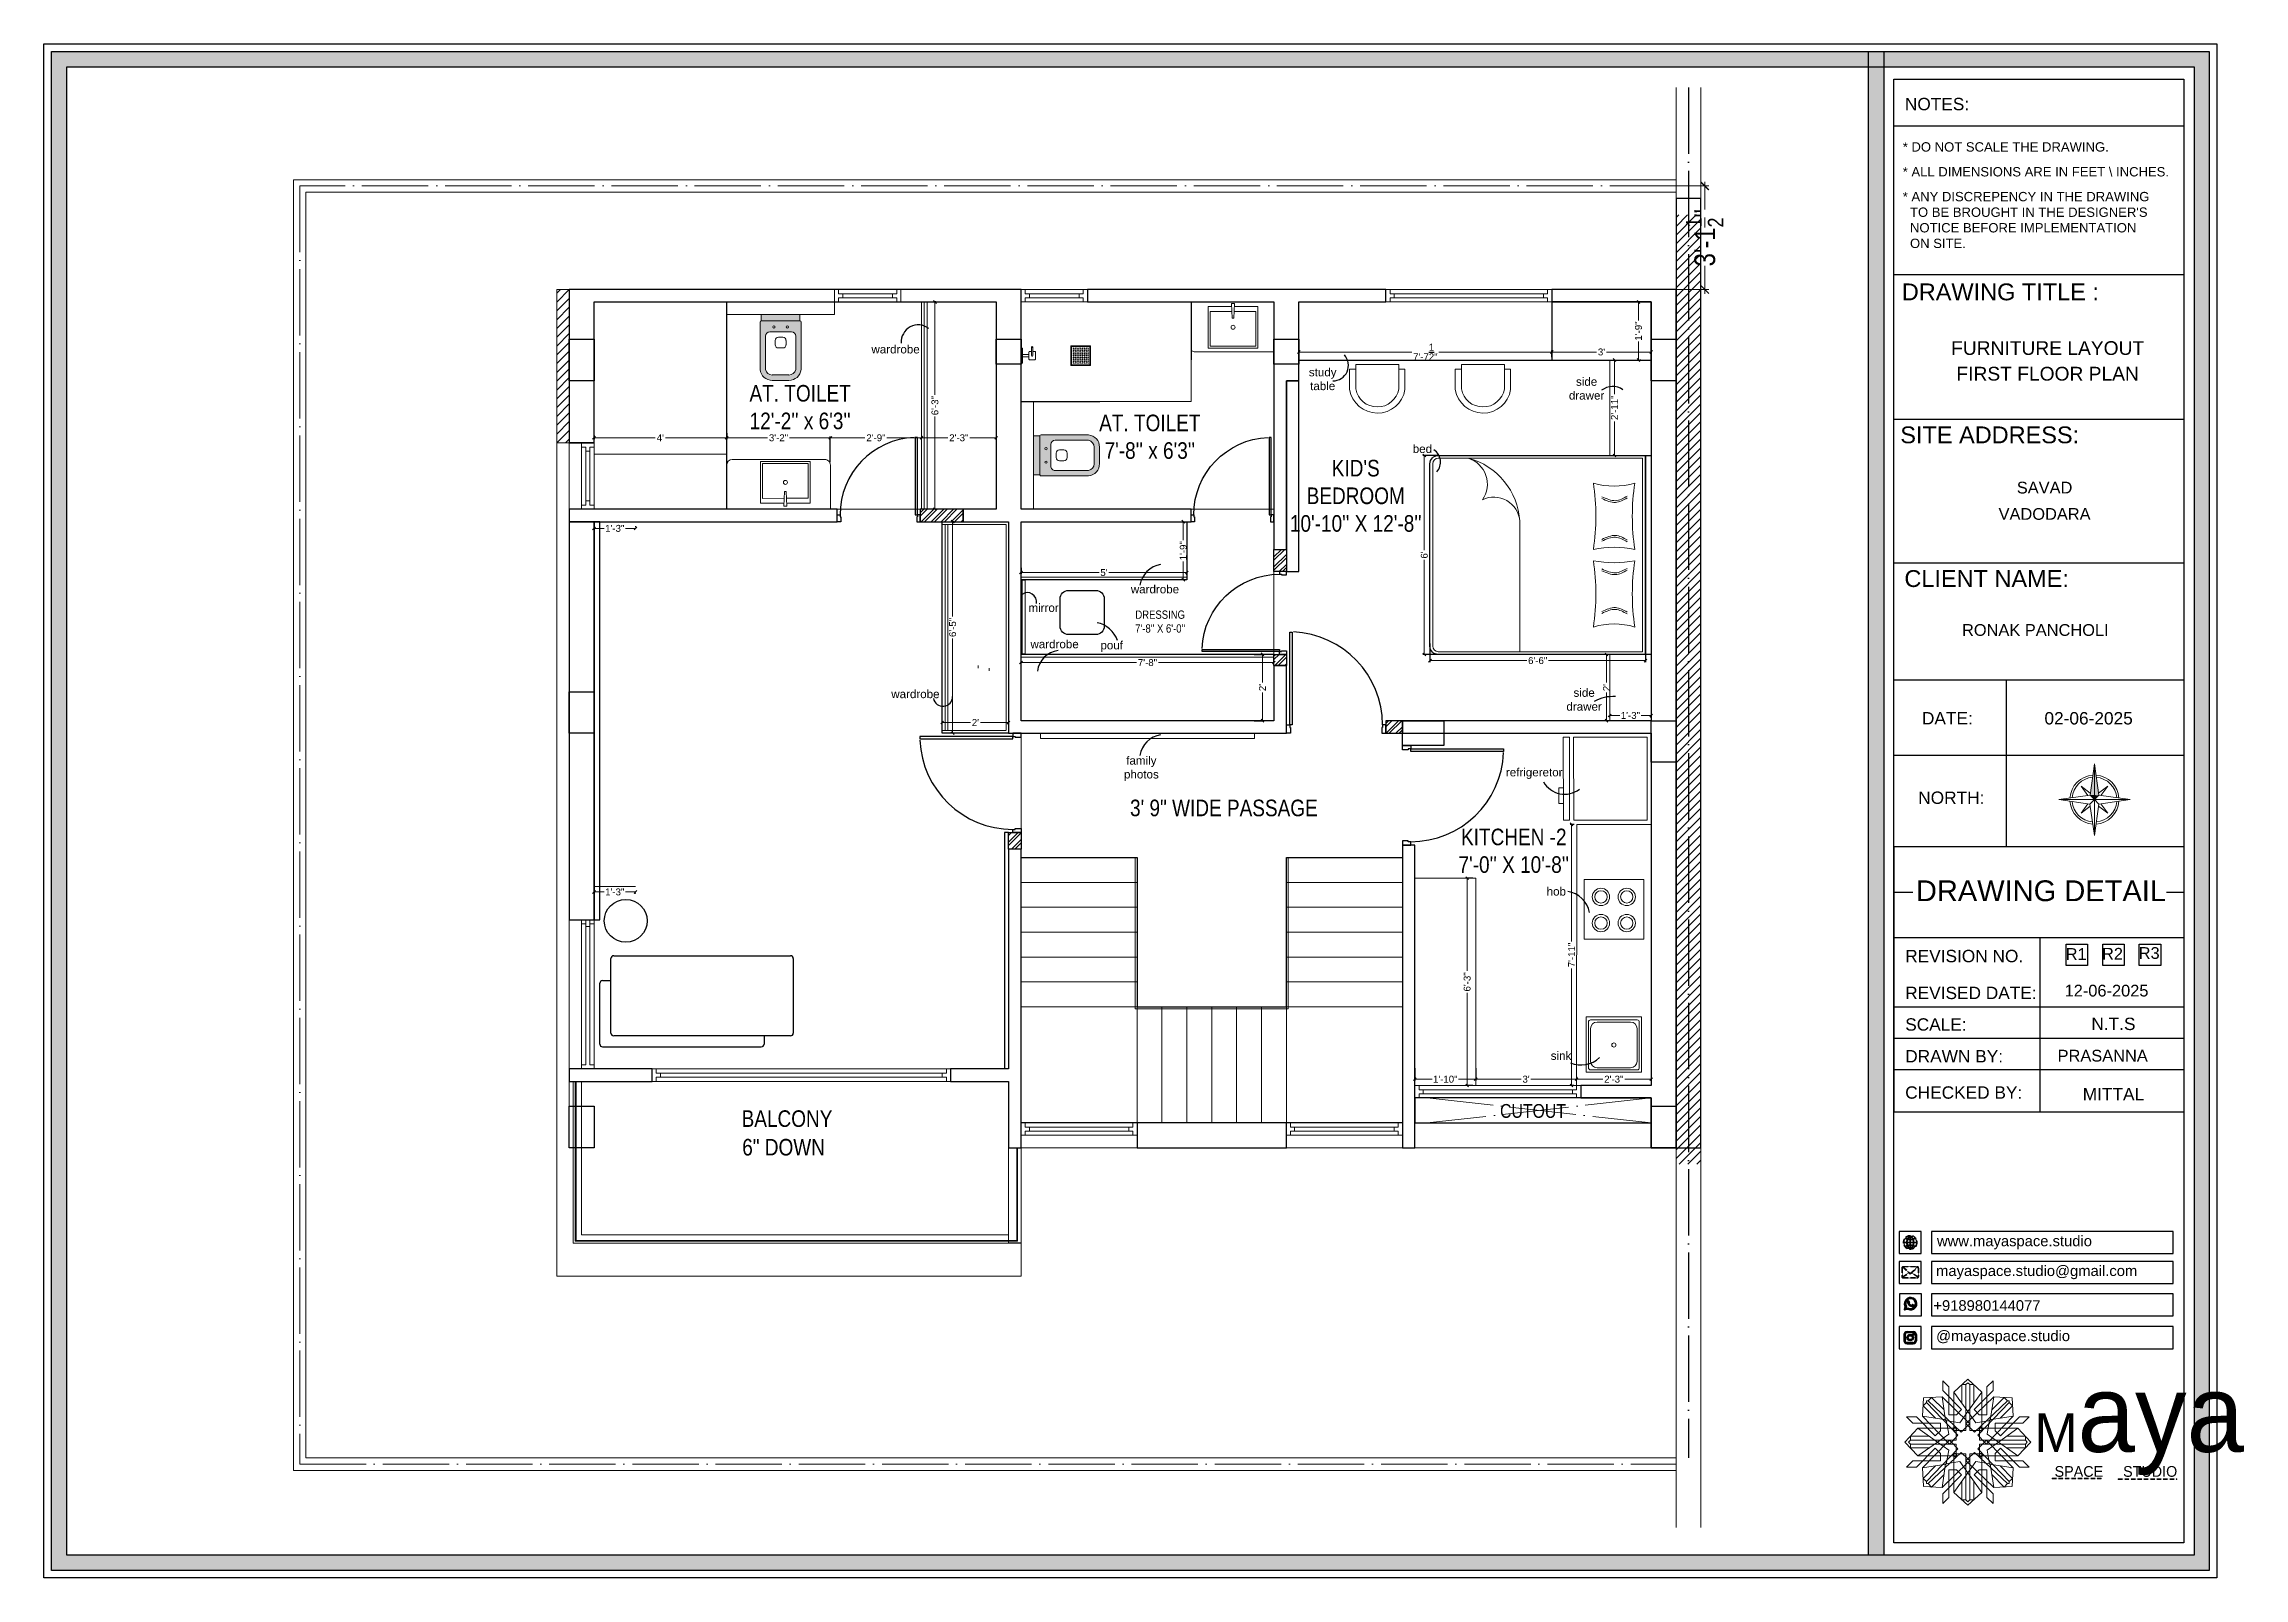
# Model space of a CAD drawing. Header units: millimetres. Extents: x 56222 to 154462, y -172610 to -121287.
# Drawn here: x 152780 to 153576, y -172610 to -172055 of the extents above; entities that cross this region are included whole.
import ezdxf
from ezdxf.enums import TextEntityAlignment as Align

# ---------------------------------------------------------------- set-up
doc = ezdxf.new("R2010")
doc.units = ezdxf.units.MM
doc.header["$MEASUREMENT"] = 0
doc.header["$PDMODE"] = 35
doc.linetypes.add('ACAD_ISO04W100', pattern=[30, 24, -3, 0, -3])
doc.linetypes.add('DASHEDX2', pattern=[1.5, 1, -0.5])
doc.layers.get('Defpoints').update_dxf_attribs({"color": 220})
for name, color, linetype in [('AR DOOR', 40, 'Continuous'), ('AR ELE-5', 134, 'Continuous'), ('str coll', 6, 'Continuous')]:
    doc.layers.add(name, color=color, linetype=linetype)
for name, color, linetype, lineweight in [('COLUMN', 1, 'Continuous', 30), ('dim05', 1, 'Continuous', 13), ('Dimension', 10, 'DASHEDX2', 20), ('ELEVATION ( SPIRAL STAIR )', 250, 'Continuous', 9), ('FIRST FLOOR', 7, 'Continuous', 9), ('FIRST FLOOR ( DIM )', 250, 'Continuous', 9), ('FIRST FLOOR ( DW_RAIL )', 7, 'Continuous', 9), ('FIRST FLOOR ( TEXT )', 7, 'Continuous', 9), ('FIRST FLOOR_( PLine )_', 251, 'Continuous', 30), ('FIRST FLOOR_( STAIR )', 251, 'Continuous', 9), ('FURNITURE', 34, 'Continuous', 9), ('GROUND FLOOR', 7, 'Continuous', 9), ('GROUND FLOOR  ( DIM )', 7, 'Continuous', 9), ('GROUND FLOOR  ( HATCH )', 251, 'Continuous', 9), ('GROUND FLOOR  ( PLINE )', 251, 'Continuous', 30), ('GROUND FLOOR ( DW_RAIL )', 7, 'Continuous', 9), ('Labelling', 1, 'Continuous', 25), ('NAME PLATE', 7, 'Continuous', 25), ('title block', 7, 'Continuous', 9), ('wall', 7, 'Continuous', 30), ('X_PLOT', 1, 'Continuous', 9)]:
    doc.layers.add(name, color=color, linetype=linetype, lineweight=lineweight)
doc.layers.add('XX~SLAB ( PLINE )', color=251, linetype='Continuous', plot=False)
doc.styles.add('Arial', font='arial.ttf')
doc.styles.add("Cn_BT_0'-0", font='swissc.ttf')
doc.styles.add('Cn_BT_7½', font='swissc.ttf', dxfattribs={"height": 7.5})
doc.styles.add('KATHA', font='swissc.ttf')
doc.styles.get("Standard").update_dxf_attribs({"font": 'arial.ttf', "height": 6})
doc.styles.add('style4', font='ARIALN.TTF')
doc.dimstyles.new('Cn_BT_7½', dxfattribs={"dimtxt": 9, "dimasz": 3, "dimexe": 1.5, "dimexo": 0, "dimgap": 0.09, "dimtad": 0, "dimdec": 3, "dimzin": 3, "dimdsep": 46, "dimlunit": 4, "dimtxsty": 'Cn_BT_7½', "dimblk": 'ARCHTICK', "dimcen": 0.09, "dimdle": 1.5, "dimclrd": 251, "dimclre": 251, "dimclrt": 14, "dimadec": 0, "dimazin": 0, "dimtfac": 0.75, "dimtdec": 3, "dimtofl": 0, "dimtmove": 0, "dimatfit": 3, "dimfxl": 0, "dimtolj": 1, "dimtzin": 0, "dimlwd": 15, "dimlwe": 15, "dimarcsym": 0})
doc.dimstyles.new('ISO-25', dxfattribs={"dimtxt": 2.5, "dimasz": 1, "dimexe": 0.5, "dimexo": 1, "dimtad": 0, "dimdec": 1, "dimlunit": 4, "dimtxsty": 'Standard', "dimblk": 'OBLIQUE', "dimcen": 2.5, "dimclrd": 1, "dimclre": 1, "dimclrt": 5, "dimadec": 0, "dimazin": 0, "dimtfac": 1, "dimtdec": 1, "dimtmove": 0, "dimatfit": 3, "dimfxl": 1, "dimlwd": -1, "dimarcsym": 0})
pattern_1 = [(45, (0, -2066.5317), (-1.79882093, 1.79882093), []), (45, (1.1992, -2066.5317), (-1.79882093, 1.79882093), [])]

msp = doc.modelspace()

# ---------------------------------------------------------------- texts
at = {"layer": 'FIRST FLOOR ( TEXT )', "attachment_point": 5, "style": 'KATHA'}
for s, insert, char_height in [("AT. TOILET\\P12'-2'' x 6'3''", (153053.4901, -172186.679), 6), ("AT. TOILET\\P7'-8'' x 6'3''", (153180.0105, -172197.4025), 6), ("KID'S\\PBEDROOM\\P10'-10'' X 12'-8''", (153254.5148, -172218.7754), 6), ("DRESSING\\P7'-8'' X 6'-0''", (153183.7538, -172264.2574), 3), ('3\' 9" WIDE PASSAGE', (153206.8028, -172331.7138), 6), ("KITCHEN -2 \\P7'-0'' X 10'-8''", (153311.6962, -172347.2039), 6), ('BALCONY', (153048.731, -172444.1166), 6)]:
    msp.add_mtext(s, dxfattribs=dict(at, insert=insert, char_height=char_height))
at = {"layer": 'FIRST FLOOR ( TEXT )', "color": 1, "insert": (153318.6517, -172441.3357), "char_height": 5, "attachment_point": 5, "style": "Cn_BT_0'-0"}
msp.add_mtext('CUTOUT', dxfattribs=at)
at = {"layer": 'FIRST FLOOR ( TEXT )', "color": 5, "insert": (153047.4949, -172454.4608), "char_height": 6, "attachment_point": 5, "style": 'KATHA'}
msp.add_mtext('6" DOWN', dxfattribs=at)
at = {"layer": 'Labelling', "color": 1, "char_height": 3, "width": 33.454272, "attachment_point": 5, "style": 'style4'}
for s, insert in [('\\A1;{\\fArial|b0|i0|c0|p34;wardrobe}', (153088.0183, -172165.7462, -0.0704)), ('\\A1;{\\fArial|b0|i0|c0|p34;study \\Ptable}', (153242.5555, -172176.5227, -0.0006)), ('\\A1;{\\fArial|b0|i0|c0|p34;side \\Pdrawer}', (153338.0479, -172179.9501, -0.0006)), ('\\A1;\\pxql;{\\fArial|b0|i0|c0|p34;bed}', (153291.8676, -172201.7522, -0.0704)), ('\\A1;{\\fArial|b0|i0|c0|p34;mirror}', (153141.5637, -172259.2599)), ('\\A1;{\\fArial|b0|i0|c0|p34;wardrobe}', (153181.879, -172252.5466, -0.0704)), ('\\A1;{\\fArial|b0|i0|c0|p34;wardrobe}', (153145.5505, -172272.4159, -0.0704)), ('\\A1;{\\fArial|b0|i0|c0|p34;pouf }', (153166.2197, -172273.251, -0.0704)), ('\\A1;{\\fArial|b0|i0|c0|p34;wardrobe}', (153095.193, -172290.4733, -0.0704)), ('\\A1;{\\fArial|b0|i0|c0|p34;side \\Pdrawer}', (153337.1504, -172292.4841, -0.0006)), ('\\A1;{\\fArial|b0|i0|c0|p34;family \\Pphotos}', (153176.9564, -172317.4598, -0.0704)), ('\\A1;\\pxql;{\\fArial|b0|i0|c0|p34;refrigeretor }', (153325.5752, -172319.2081, 0.0078)), ('\\A1;{\\fArial|b0|i0|c0|p34;hob}', (153327.0901, -172361.8927)), ('\\A1;{\\fArial|b0|i0|c0|p34;sink}', (153328.8016, -172421.336, -0.0006))]:
    msp.add_mtext(s, dxfattribs=dict(at, insert=insert))
at = {"layer": 'NAME PLATE', "style": 'Arial'}
for s, height, p in [('FURNITURE LAYOUT', 4.972924, (153504.8611, -172167.7645, 0.1256)), ('FIRST FLOOR PLAN', 4.972924, (153504.8611, -172177.0471, 0.1256)), (' SAVAD ', 4.24568, (153503.7589, -172217.8945, 0.1256)), ('VADODARA', 4.24568, (153503.7589, -172227.4261, 0.1256)), ('RONAK PANCHOLI    ', 4.245682, (153503.6969, -172269.4073, 0.1256)), ('12-06-2025', 4.24568, (153526.1682, -172399.8898, 0.1256)), ('PRASANNA', 4.24568, (153524.7821, -172423.4282, 0.1256))]:
    msp.add_text(s, height=height, dxfattribs=at).set_placement(p, align=Align.CENTER)
at = {"layer": 'NAME PLATE', "char_height": 4.24568, "width": 5.841591, "attachment_point": 2, "style": 'Arial'}
for s, insert in [('R1', (153515.1818, -172382.395, 0.1256)), ('R2', (153528.3298, -172382.3016, 0.1256)), ('R3', (153541.6043, -172382.0424, 0.1256))]:
    msp.add_mtext(s, dxfattribs=dict(at, insert=insert))

# ---------------------------------------------------------------- blocks, each defined once
blk = doc.blocks.new('_ArchTick')
at = {"color": 0, "linetype": 'ByBlock', "const_width": 0.15}
blk.add_lwpolyline([(-0.5, -0.5), (0.5, 0.5)], dxfattribs=at)
blk = doc.blocks.new('*D489')
at = {"layer": 'Defpoints', "color": 0, "transparency": 16777216}
for p in [(153365.91, -172106.61), (153370.41, -172144.11), (153380.8, -172144.11)]:
    blk.add_point(p, dxfattribs=at)
at = {"layer": 'FIRST FLOOR ( DIM )', "color": 251, "lineweight": 15, "transparency": 16777216}
for p, q in [((153380.8, -172105.11), (153380.8, -172115.14)), ((153365.91, -172106.61), (153382.3, -172106.61)), ((153380.8, -172145.61), (153380.8, -172135.59)), ((153370.41, -172144.11), (153382.3, -172144.11))]:
    blk.add_line(p, q, dxfattribs=at)
at = {"layer": 'FIRST FLOOR ( DIM )', "color": 251, "lineweight": 15, "transparency": 16777216, "xscale": 3, "yscale": 3, "zscale": 3}
for p, rotation in [((153380.8, -172106.61), 90), ((153380.8, -172144.11), 270)]:
    blk.add_blockref('_ArchTick', p, dxfattribs=dict(at, rotation=rotation))
at = {"layer": 'FIRST FLOOR ( DIM )', "color": 14, "transparency": 16777216, "insert": (153380.8, -172125.36), "char_height": 7.5, "attachment_point": 5, "rotation": 90, "style": 'Cn_BT_7½'}
blk.add_mtext('\\A1;3\'-1{\\H0.75x;\\S1/2;}"', dxfattribs=at)
blk = doc.blocks.new('*U140')
for points in [[(0, 0), (0, 1120), (-30, 1120), (-30, 0)], [(40, 0), (0, 0), (0, -30), (-10, -30), (-10, -100), (40, -100)], [(-1160, 0), (-1120, 0), (-1120, -30), (-1110, -30), (-1110, -100), (-1160, -100)]]:
    blk.add_lwpolyline(points, close=True)
at = {"layer": 'AR ELE-5', "linetype": 'ByBlock', "ltscale": 15}
blk.add_arc((2, -1), 1122, 92.373, 179.9653, dxfattribs=at)
blk = doc.blocks.new('*U143')
for points in [[(-1160, 0), (-1120, 0), (-1120, 30), (-1110, 30), (-1110, 100), (-1160, 100)], [(0, 0), (0, -1120), (-30, -1120), (-30, 0)], [(40, 0), (0, 0), (0, 30), (-10, 30), (-10, 100), (40, 100)]]:
    blk.add_lwpolyline(points, close=True)
at = {"layer": 'AR ELE-5', "linetype": 'ByBlock', "ltscale": 15}
blk.add_arc((2, 1), 1122, 180.0347, 267.627, dxfattribs=at)
blk = doc.blocks.new('*U168')
for points in [[(-40, 0), (0, 0), (0, 30), (10, 30), (10, 100), (-40, 100)], [(0, 0), (0, -1120), (30, -1120), (30, 0)], [(1160, 0), (1120, 0), (1120, 30), (1110, 30), (1110, 100), (1160, 100)]]:
    blk.add_lwpolyline(points, close=True)
at = {"layer": 'AR ELE-5', "linetype": 'ByBlock', "ltscale": 15}
blk.add_arc((-2, 1), 1122, 272.373, 359.9653, dxfattribs=at)
blk = doc.blocks.new('FSFSF')
at = {"color": 42, "lineweight": 5, "true_color": 0xe0ac11}
for p, q in [((28600.03, 143.51), (28600.03, 140.16)), ((28602.15, 141.41), (28600.03, 143.51)), ((28603.86, 139.69), (28608.58, 144.08)), ((28607.9, 142.22), (28608.58, 142.85)), ((28613.31, 139.69), (28608.58, 144.08)), ((28609.27, 142.22), (28608.59, 142.85)), ((28615.02, 141.41), (28617.14, 143.51)), ((28617.14, 143.51), (28617.14, 140.16)), ((28593.19, 131.45), (28593.54, 137.71)), ((28593.39, 135), (28594.56, 136.12)), ((28593.39, 135), (28597.6, 130.78)), ((28599.8, 138.06), (28593.54, 137.71)), ((28595.12, 136.69), (28594.53, 136.69)), ((28594.56, 136.12), (28594.56, 136.71)), ((28605.17, 124.98), (28594.56, 136.12)), ((28596.24, 137.86), (28595.12, 136.69)), ((28606.27, 126.08), (28595.12, 136.69)), ((28596.24, 137.86), (28600.47, 133.65)), ((28601.03, 130), (28599.8, 138.06)), ((28599.8, 138.05), (28608.58, 129.56)), ((28606.47, 133.76), (28600.03, 140.16)), ((28602.15, 141.41), (28602.15, 131.95)), ((28603.86, 126.58), (28603.86, 139.69)), ((28603.86, 139.69), (28608.58, 133.02)), ((28607.9, 142.22), (28606.58, 142.22)), ((28606.58, 142.22), (28606.58, 135.84)), ((28607.9, 142.22), (28607.9, 126.58)), ((28613.31, 139.69), (28608.59, 133.02)), ((28617.37, 138.05), (28608.59, 129.56)), ((28609.27, 142.22), (28609.27, 126.58)), ((28609.27, 142.22), (28610.59, 142.22)), ((28610.59, 142.22), (28610.59, 135.84)), ((28610.7, 133.76), (28617.14, 140.16)), ((28610.9, 126.08), (28622.05, 136.69)), ((28612.02, 124.98), (28622.62, 136.12)), ((28613.31, 126.58), (28613.31, 139.69)), ((28615.02, 141.41), (28615.02, 131.95)), ((28616.14, 130), (28617.37, 138.06)), ((28620.93, 137.86), (28616.7, 133.65)), ((28617.37, 138.06), (28623.63, 137.71)), ((28623.8, 135), (28619.59, 130.78)), ((28620.93, 137.86), (28622.05, 136.69)), ((28622.05, 136.69), (28622.64, 136.69)), ((28622.62, 136.12), (28622.62, 136.71)), ((28623.8, 135), (28622.62, 136.12)), ((28624, 131.45), (28623.65, 137.71)), ((28591.56, 127.39), (28587.17, 122.66)), ((28587.73, 131.22), (28591.08, 131.22)), ((28589.84, 129.1), (28587.73, 131.22)), ((28589.84, 129.1), (28599.29, 129.1)), ((28597.49, 124.78), (28591.08, 131.22)), ((28604.66, 127.39), (28591.56, 127.39)), ((28591.56, 127.39), (28598.23, 122.67)), ((28593.19, 131.45), (28601.69, 122.67)), ((28601.25, 130.22), (28593.19, 131.45)), ((28599.29, 126.5), (28599.29, 129.1)), ((28605.86, 129.18), (28601.03, 130)), ((28602.07, 125.39), (28601.25, 130.22)), ((28604.75, 131.95), (28602.15, 131.95)), ((28603.68, 126.54), (28603.68, 127.39)), ((28604.71, 127.57), (28603.86, 127.57)), ((28604.66, 123.35), (28604.66, 127.39)), ((28604.7, 126.58), (28604.71, 127.57)), ((28606.47, 133.76), (28604.75, 131.95)), ((28605.86, 129.18), (28608.58, 133.02)), ((28606.27, 126.08), (28608.58, 128.27)), ((28607.9, 128.92), (28608.58, 129.56)), ((28607.9, 128.92), (28608.58, 128.27)), ((28611.31, 129.18), (28608.59, 133.02)), ((28609.27, 128.92), (28608.59, 129.56)), ((28609.27, 128.92), (28608.59, 128.27)), ((28610.9, 126.08), (28608.59, 128.27)), ((28610.7, 133.76), (28612.42, 131.95)), ((28611.31, 129.18), (28616.14, 130)), ((28612.42, 131.95), (28615.02, 131.95)), ((28612.46, 126.58), (28612.46, 127.57)), ((28612.46, 127.57), (28613.31, 127.57)), ((28612.52, 123.35), (28612.52, 127.39)), ((28612.52, 127.39), (28625.63, 127.39)), ((28613.51, 126.54), (28613.51, 127.39)), ((28615.12, 125.39), (28615.94, 130.22)), ((28623.99, 131.45), (28615.5, 122.67)), ((28615.94, 130.22), (28624, 131.45)), ((28627.34, 129.1), (28617.89, 129.1)), ((28617.89, 126.5), (28617.89, 129.1)), ((28625.63, 127.39), (28618.96, 122.67)), ((28619.7, 124.78), (28626.1, 131.22)), ((28625.63, 127.39), (28630.02, 122.66)), ((28629.45, 131.22), (28626.1, 131.22)), ((28627.34, 129.1), (28629.45, 131.22)), ((28591.56, 117.94), (28587.17, 122.66)), ((28589.03, 123.35), (28588.4, 122.67)), ((28589.03, 121.98), (28588.4, 122.65)), ((28589.03, 123.35), (28589.03, 124.67)), ((28589.03, 124.67), (28595.4, 124.67)), ((28589.03, 123.35), (28604.66, 123.35)), ((28589.03, 121.98), (28604.66, 121.98)), ((28589.03, 121.98), (28589.03, 120.66)), ((28589.03, 120.66), (28595.4, 120.66)), ((28597.49, 120.54), (28591.08, 114.11)), ((28591.56, 117.94), (28598.23, 122.65)), ((28593.19, 113.88), (28601.69, 122.65)), ((28605.17, 120.35), (28594.56, 109.2)), ((28597.49, 124.78), (28599.29, 126.5)), ((28597.49, 120.54), (28599.29, 118.83)), ((28602.07, 125.39), (28598.23, 122.67)), ((28602.07, 119.94), (28598.23, 122.65)), ((28602.07, 119.94), (28601.25, 115.1)), ((28602.33, 123.35), (28601.69, 122.67)), ((28602.33, 121.98), (28601.69, 122.65)), ((28602.33, 123.35), (28602.97, 122.67)), ((28602.33, 121.98), (28602.97, 122.65)), ((28605.17, 124.98), (28602.97, 122.67)), ((28605.17, 120.35), (28602.97, 122.65)), ((28604.66, 126.54), (28603.68, 126.54)), ((28607.9, 126.58), (28603.86, 126.58)), ((28604.66, 121.98), (28604.66, 117.94)), ((28609.27, 126.58), (28613.31, 126.58)), ((28612.02, 124.98), (28614.21, 122.67)), ((28612.02, 120.35), (28614.21, 122.65)), ((28612.02, 120.35), (28622.62, 109.2)), ((28612.52, 126.54), (28613.51, 126.54)), ((28628.16, 123.35), (28612.52, 123.35)), ((28612.52, 121.98), (28612.52, 117.94)), ((28628.16, 121.98), (28612.52, 121.98)), ((28614.85, 123.35), (28614.21, 122.67)), ((28614.85, 121.98), (28614.21, 122.65)), ((28614.85, 123.35), (28615.5, 122.67)), ((28614.85, 121.98), (28615.5, 122.65)), ((28615.12, 125.39), (28618.96, 122.67)), ((28615.12, 119.94), (28618.96, 122.65)), ((28615.12, 119.94), (28615.94, 115.1)), ((28623.99, 113.88), (28615.5, 122.65)), ((28619.7, 124.78), (28617.89, 126.5)), ((28619.7, 120.54), (28617.89, 118.83)), ((28625.63, 117.94), (28618.96, 122.65)), ((28619.7, 120.54), (28626.1, 114.11)), ((28628.16, 124.67), (28621.78, 124.67)), ((28628.16, 120.66), (28621.78, 120.66)), ((28625.63, 117.94), (28630.02, 122.66)), ((28628.16, 123.35), (28628.16, 124.67)), ((28628.16, 123.35), (28628.78, 122.67)), ((28628.16, 121.98), (28628.78, 122.65)), ((28628.16, 121.98), (28628.16, 120.66)), ((28589.84, 116.23), (28587.73, 114.11)), ((28587.73, 114.11), (28591.08, 114.11)), ((28589.84, 116.23), (28599.29, 116.23)), ((28604.66, 117.94), (28591.56, 117.94)), ((28601.25, 115.1), (28593.19, 113.87)), ((28593.19, 113.87), (28593.54, 107.62)), ((28593.39, 110.32), (28597.6, 114.55)), ((28606.27, 119.15), (28595.12, 108.54)), ((28599.29, 118.83), (28599.29, 116.23)), ((28599.8, 107.17), (28608.58, 115.67)), ((28601.03, 115.23), (28599.8, 107.17)), ((28605.86, 116.05), (28601.03, 115.23)), ((28602.15, 103.82), (28602.15, 113.27)), ((28604.75, 113.27), (28602.15, 113.27)), ((28604.66, 118.78), (28603.68, 118.78)), ((28603.68, 118.78), (28603.68, 117.94)), ((28607.9, 118.65), (28603.86, 118.65)), ((28603.86, 118.65), (28603.86, 105.54)), ((28604.71, 117.66), (28603.86, 117.66)), ((28604.7, 118.65), (28604.71, 117.66)), ((28606.47, 111.47), (28604.75, 113.27)), ((28605.86, 116.05), (28608.58, 112.21)), ((28606.27, 119.15), (28608.58, 116.96)), ((28607.9, 103.01), (28607.9, 118.65)), ((28607.9, 116.31), (28608.58, 116.96)), ((28607.9, 116.31), (28608.58, 115.67)), ((28610.9, 119.15), (28608.59, 116.96)), ((28609.27, 116.31), (28608.59, 116.96)), ((28609.27, 116.31), (28608.59, 115.67)), ((28611.31, 116.05), (28608.59, 112.21)), ((28617.37, 107.17), (28608.59, 115.67)), ((28609.27, 118.65), (28613.31, 118.65)), ((28609.27, 103.01), (28609.27, 118.65)), ((28610.7, 111.47), (28612.42, 113.27)), ((28610.9, 119.15), (28622.05, 108.54)), ((28611.31, 116.05), (28616.14, 115.23)), ((28612.42, 113.27), (28615.02, 113.27)), ((28612.46, 118.65), (28612.46, 117.66)), ((28612.46, 117.66), (28613.31, 117.66)), ((28612.52, 118.78), (28613.51, 118.78)), ((28612.52, 117.94), (28625.63, 117.94)), ((28613.31, 118.65), (28613.31, 105.54)), ((28613.51, 118.78), (28613.51, 117.94)), ((28615.02, 103.82), (28615.02, 113.27)), ((28615.94, 115.1), (28624, 113.87)), ((28616.14, 115.23), (28617.37, 107.17)), ((28617.89, 118.83), (28617.89, 116.23)), ((28627.34, 116.23), (28617.89, 116.23)), ((28623.8, 110.32), (28619.59, 114.55)), ((28624, 113.87), (28623.65, 107.62)), ((28629.45, 114.11), (28626.1, 114.11)), ((28627.34, 116.23), (28629.45, 114.11)), ((28593.39, 110.32), (28594.56, 109.2)), ((28599.8, 107.17), (28593.54, 107.52)), ((28595.12, 108.54), (28594.53, 108.54)), ((28594.56, 109.2), (28594.56, 108.61)), ((28596.24, 107.37), (28595.12, 108.54)), ((28596.24, 107.37), (28600.47, 111.58)), ((28606.47, 111.47), (28600.03, 105.07)), ((28600.03, 101.71), (28600.03, 105.07)), ((28603.86, 105.54), (28608.58, 112.21)), ((28603.86, 105.54), (28608.58, 101.15)), ((28606.58, 103.01), (28606.58, 109.38)), ((28613.31, 105.54), (28608.58, 101.15)), ((28613.31, 105.54), (28608.59, 112.21)), ((28610.59, 103.01), (28610.59, 109.38)), ((28610.7, 111.47), (28617.14, 105.07)), ((28620.93, 107.37), (28616.7, 111.58)), ((28617.14, 101.71), (28617.14, 105.07)), ((28617.37, 107.17), (28623.63, 107.52)), ((28620.93, 107.37), (28622.05, 108.54)), ((28622.05, 108.54), (28622.64, 108.54)), ((28623.8, 110.32), (28622.62, 109.2)), ((28622.62, 109.2), (28622.62, 108.61)), ((28602.15, 103.82), (28600.03, 101.71)), ((28607.9, 103.01), (28606.58, 103.01)), ((28607.9, 103.01), (28608.58, 102.38)), ((28609.27, 103.01), (28608.59, 102.38)), ((28609.27, 103.01), (28610.59, 103.01)), ((28615.02, 103.82), (28617.14, 101.71))]:
    blk.add_line(p, q, dxfattribs=at)
blk = doc.blocks.new('hgwg')
at = {"layer": 'Dimension', "true_color": 0xd39e00}
h = blk.add_hatch(color=42, dxfattribs=at)
h.dxf.hatch_style = 1
h.paths.add_polyline_path([(27505.71, 45.05), (27494.27, 45.05), (27494.27, 44.9), (27505.71, 44.9)])
h = blk.add_hatch(color=42, dxfattribs=at)
h.dxf.hatch_style = 1
h.paths.add_polyline_path([(27523.3, 44.9), (27509.68, 44.9), (27509.68, 44.75), (27523.3, 44.75)])
at = {"layer": 'Dimension', "color": 42, "true_color": 0xd39e00}
for p, q in [((27494.27, 45.05), (27505.71, 45.05)), ((27494.27, 44.9), (27494.27, 45.05)), ((27494.27, 44.9), (27505.71, 44.9)), ((27505.71, 45.05), (27505.71, 44.9)), ((27509.68, 44.9), (27523.3, 44.9)), ((27509.68, 44.9), (27509.68, 44.75)), ((27509.68, 44.75), (27523.3, 44.75)), ((27523.3, 44.75), (27523.3, 44.9))]:
    blk.add_line(p, q, dxfattribs=at)
at = {"layer": 'Dimension', "color": 42, "true_color": 0xd39e00, "attachment_point": 1}
for s, width, insert, char_height in [('{\\fCinzel|b0|i0|c0|p2;\\H1.5x;M\\fAmsterdam One|b0|i0|c0|p2;\\H2x;aya}', 85.3277, (27490.17, 69.17), 6), ('{\\fCinzel|b0|i0|c0|p0;SPACE     STUDIO}', 66.129, (27494.83, 47.86), 2.5)]:
    blk.add_mtext_dynamic_manual_height_columns(s, width=width, gutter_width=30, heights=[0], dxfattribs=dict(at, insert=insert, char_height=char_height))
blk = doc.blocks.new('QEGW4TG')
at = {"layer": 'Dimension', "true_color": 0x000000}
h = blk.add_hatch(color=18, dxfattribs=at)
h.dxf.hatch_style = 1
h.paths.add_polyline_path([(2.69, 1.93, 0.170513), (2.95, 1.97, 0.190337), (3.11, 2.18, 0.316231), (3.07, 2.28), (2.79, 2.37, 0.273721), (2.69, 2.34, 0.040749), (2.63, 2.27, -0.441282), (2.53, 2.25, -0.11828), (2.06, 2.64, -0.441282), (2.07, 2.74, 0.040749), (2.13, 2.81, 0.290083), (2.14, 2.92), (2.01, 3.18, 0.316231), (1.91, 3.2, 0.190337), (1.73, 3, 0.170513), (1.72, 2.74, 0.252784)], flags=0)
h.paths.add_polyline_path([(1.19, 1.98), (1.03, 1.3, 0.550912), (1.11, 1.23), (1.75, 1.39, 6.344125)])
h.paths.add_polyline_path([(1.81, 1.7), (1.4, 1.6), (1.5, 2.03, -9.071339)], flags=16)
h.paths.add_polyline_path([(3.11, 2.16, -0.17811), (2.95, 1.97, -0.170513), (2.69, 1.93, -0.252784), (1.72, 2.74, -0.170513), (1.73, 3, -0.17811), (1.89, 3.19, -0.370089), (2.01, 3.18), (2.14, 2.92, -0.307185), (2.13, 2.8, -0.041087), (2.06, 2.73, 0.321676), (2.05, 2.65, 0.126524), (2.55, 2.24, 0.312216), (2.62, 2.26, -0.041087), (2.68, 2.34, -0.290673), (2.79, 2.37), (3.07, 2.28, -0.370089)], flags=0)
h = blk.add_hatch(color=18, dxfattribs=at)
h.dxf.hatch_style = 1
h.paths.add_polyline_path([(2.79, 2.37, 0.273721), (2.69, 2.34, 0.040749), (2.63, 2.27, -0.441282), (2.53, 2.25, -0.11828), (2.06, 2.64, -0.441282), (2.07, 2.74, 0.040749), (2.13, 2.81, 0.290083), (2.14, 2.92), (2.01, 3.18, 0.316231), (1.91, 3.2, 0.190337), (1.73, 3, 0.170513), (1.72, 2.74, 0.252784), (2.69, 1.93, 0.170513), (2.95, 1.97, 0.190337), (3.11, 2.18, 0.316231), (3.07, 2.28)])
for p, q in [((1.19, 1.98), (1.03, 1.3)), ((1.1, 1.23), (1.75, 1.39)), ((1.5, 2.03), (1.4, 1.6)), ((1.4, 1.6), (1.81, 1.7)), ((2.01, 3.18), (2.14, 2.92)), ((3.07, 2.28), (2.8, 2.36))]:
    blk.add_line(p, q)
blk.add_lwpolyline([(0, 0), (4.68, 0), (4.68, 4.68), (0, 4.68)], close=True)
for centre, radius, start, end in [((1.09, 1.29), 0.0598, 164.8483, 282.1458), ((2.39, 2.56), 1.34, 241.4727, 205.6422), ((2.39, 2.56), 1.04, 235.9962, 210.8333), ((2.09, 2.87), 0.39, 159.7007, 198.4072), ((2.96, 3.23), 1.33, 201.4218, 258.1669), ((2.07, 2.87), 0.364, 118.9685, 159.3648), ((1.94, 3.12), 0.0896, 41.8985, 123.1344), ((2.11, 2.68), 0.066, 135.9932, 224.8892), ((1.67, 3.16), 0.586, 312.4617, 321.8728), ((3.12, 3.42), 1.31, 216.5455, 243.5279), ((2.05, 2.87), 0.104, 320.3924, 28.6971), ((2.57, 2.3), 0.066, 234.2482, 323.1441), ((3.11, 1.94), 0.586, 137.2645, 146.6756), ((2.76, 2.27), 0.104, 70.4402, 138.745), ((2.75, 2.31), 0.39, 260.7301, 299.4366), ((2.76, 2.29), 0.364, 299.7725, 340.1688), ((3.03, 2.2), 0.0896, 336.0029, 57.2388)]:
    blk.add_arc(centre, radius, start, end)
blk = doc.blocks.new('ASGERG')
at = {"layer": 'Dimension', "true_color": 0x000000}
h = blk.add_hatch(color=18, dxfattribs=at)
h.dxf.hatch_style = 1
h.paths.add_polyline_path([(0.99, 1.7, 0.353872), (1.69, 1.03), (2.96, 1.03, 0.353872), (3.66, 1.7), (3.66, 2.99, 0.353872), (2.96, 3.67), (1.69, 3.67, 0.353872), (0.99, 2.99)])
h.paths.add_polyline_path([(1.27, 2.97, -0.353872), (1.72, 3.4), (2.94, 3.4, -0.353872), (3.38, 2.97), (3.38, 1.72, -0.353872), (2.94, 1.3), (1.72, 1.3, -0.353872), (1.27, 1.72)], flags=16)
h.paths.add_polyline_path([(3.02, 2.35, -1), (1.64, 2.35, -1)], flags=0)
h.paths.add_polyline_path([(2.74, 2.35, -1), (1.92, 2.35, -1)], flags=0)
h.paths.add_polyline_path([(2.86, 3.02, -1), (3.19, 3.02, -1)], flags=0)
h.paths.add_polyline_path([(1.64, 2.35, 1), (3.02, 2.35, 1)], flags=0)
h = blk.add_hatch(color=18, dxfattribs=at)
h.dxf.hatch_style = 1
h.paths.add_polyline_path([(1.64, 2.35, 1), (3.02, 2.35, 1)])
h.paths.add_polyline_path([(2.74, 2.35, -1), (1.92, 2.35, -1)], flags=16)
h = blk.add_hatch(color=18, dxfattribs=at)
h.dxf.hatch_style = 1
h.paths.add_polyline_path([(3.19, 3.02, 1), (2.86, 3.02, 1)])
for p, q in [((0.99, 2.99), (0.99, 1.7)), ((1.27, 2.97), (1.27, 1.72)), ((1.69, 3.67), (2.96, 3.67)), ((1.69, 1.03), (2.96, 1.03)), ((2.94, 3.4), (1.72, 3.4)), ((2.94, 1.3), (1.72, 1.3)), ((3.38, 2.97), (3.38, 1.72)), ((3.66, 2.99), (3.66, 1.7))]:
    blk.add_line(p, q)
blk.add_lwpolyline([(0, 0), (4.68, 0), (4.68, 4.68), (0, 4.68)], close=True)
for centre, radius in [((2.33, 2.35), 0.694), ((2.33, 2.35), 0.414), ((3.02, 3.02), 0.168)]:
    blk.add_circle(centre, radius)
for centre, radius, start, end in [((1.76, 2.89), 0.778, 94.8631, 172.8127), ((1.76, 1.8), 0.778, 187.1873, 265.1369), ((1.76, 2.91), 0.491, 94.8631, 172.8127), ((1.76, 1.78), 0.491, 187.1873, 265.1369), ((2.9, 2.91), 0.491, 7.1873, 85.1369), ((2.9, 1.78), 0.491, 274.8631, 352.8127), ((2.89, 2.89), 0.778, 7.1873, 85.1369), ((2.89, 1.8), 0.778, 274.8631, 352.8127)]:
    blk.add_arc(centre, radius, start, end)
blk = doc.blocks.new('ETYETE')
at = {"layer": 'Dimension', "true_color": 0x000000}
h = blk.add_hatch(color=18, dxfattribs=at)
h.dxf.hatch_style = 1
h.paths.add_polyline_path([(3.76, 1.14, 0.414214), (4.12, 1.5), (4.12, 3.29, 0.414214), (3.76, 3.65), (0.92, 3.65, 0.414214), (0.56, 3.29), (0.56, 1.5, 0.414214), (0.92, 1.14)])
h.paths.add_polyline_path([(2.61, 2.22), (3.92, 1.34, -0.198912), (3.76, 1.28), (0.92, 1.28, -0.198912), (0.76, 1.34), (2.08, 2.22), (2.34, 1.98)], flags=16)
h.paths.add_polyline_path([(2.34, 2.16), (0.89, 3.51, -0.028783), (0.92, 3.52), (3.76, 3.52, -0.028783), (3.79, 3.51)], flags=16)
h.paths.add_polyline_path([(2.71, 2.32), (3.92, 3.45, -0.202482), (3.99, 3.29), (3.99, 1.5, -0.043076), (3.98, 1.46)], flags=16)
h.paths.add_polyline_path([(1.98, 2.32), (0.7, 1.46, -0.043076), (0.7, 1.5), (0.7, 3.29, -0.202482), (0.76, 3.45)], flags=16)
blk.add_lwpolyline([(0, 0), (4.68, 0), (4.68, 4.68), (0, 4.68)], close=True)
at = {"layer": 'Dimension', "color": 18, "true_color": 0x000000}
for p, q in [((0.56, 3.29), (0.56, 1.5)), ((0.7, 3.29), (0.7, 1.5)), ((0.7, 1.46), (1.98, 2.32)), ((0.76, 3.45), (1.98, 2.32)), ((0.76, 1.34), (2.08, 2.22)), ((0.89, 3.51), (2.34, 2.16)), ((0.92, 3.65), (3.76, 3.65)), ((0.92, 3.52), (3.76, 3.52)), ((0.92, 1.28), (3.76, 1.28)), ((0.92, 1.14), (3.76, 1.14)), ((2.08, 2.22), (2.34, 1.98)), ((2.34, 2.16), (3.79, 3.51)), ((2.34, 1.98), (2.61, 2.22)), ((3.92, 1.34), (2.61, 2.22)), ((2.71, 2.32), (3.92, 3.45)), ((3.98, 1.46), (2.71, 2.32)), ((3.99, 3.29), (3.99, 1.5)), ((4.12, 3.29), (4.12, 1.5))]:
    blk.add_line(p, q, dxfattribs=at)
for centre, radius, start, end in [((0.92, 3.29), 0.358, 90, 180), ((0.92, 1.5), 0.358, 180, 270), ((0.92, 3.29), 0.224, 134.2136, 180), ((0.92, 1.5), 0.224, 180, 189.8662), ((0.92, 1.5), 0.224, 225, 270), ((0.92, 3.29), 0.224, 90, 96.5948), ((3.76, 3.29), 0.358, 0, 90), ((3.76, 3.29), 0.224, 83.4052, 90), ((3.76, 1.5), 0.358, 270, 0), ((3.76, 1.5), 0.224, 270, 315), ((3.76, 3.29), 0.224, 0, 45.7864), ((3.76, 1.5), 0.224, 350.1338, 0)]:
    blk.add_arc(centre, radius, start, end, dxfattribs=at)
blk = doc.blocks.new('DTGWEGEARG')
at = {"layer": 'Dimension', "true_color": 0x000000}
h = blk.add_hatch(color=18, dxfattribs=at)
h.dxf.hatch_style = 1
h.paths.add_polyline_path([(3.83, 2.34, 1), (0.85, 2.34, 1)])
h.paths.add_polyline_path([(2.51, 1.01, 0.105795), (2.96, 1.58, -0.055205), (3.3, 1.41, -0.169822)], flags=16)
h.paths.add_polyline_path([(2.41, 1.12), (2.41, 1.69, -0.058279), (2.81, 1.63, -0.103353)], flags=16)
h.paths.add_polyline_path([(2.26, 1.13, -0.101741), (1.87, 1.63, -0.057171), (2.26, 1.69)], flags=16)
h.paths.add_polyline_path([(2.17, 1.01, -0.169822), (1.38, 1.41, -0.055205), (1.72, 1.58, 0.105795)], flags=16)
h.paths.add_polyline_path([(3.02, 1.72, 0.081336), (3.13, 2.27), (3.68, 2.27, -0.152069), (3.4, 1.52, 0.05687)], flags=16)
h.paths.add_polyline_path([(2.87, 1.77, 0.061945), (2.41, 1.84), (2.41, 2.27), (2.98, 2.27, -0.081344)], flags=16)
h.paths.add_polyline_path([(2.26, 1.84, 0.060923), (1.8, 1.77, -0.081344), (1.7, 2.27), (2.26, 2.27)], flags=16)
h.paths.add_polyline_path([(1.66, 1.72, 0.05687), (1.28, 1.52, -0.152069), (1, 2.27), (1.55, 2.27, 0.081336)], flags=16)
h.paths.add_polyline_path([(2.41, 2.42), (2.41, 2.83, 0.061945), (2.87, 2.91, -0.080009), (2.98, 2.42)], flags=16)
h.paths.add_polyline_path([(3.13, 2.42, 0.080116), (3.02, 2.96, 0.05687), (3.4, 3.16, 0.028258), (3.3, 3.27, -0.055205), (2.96, 3.1, 0.105795), (2.51, 3.67, -0.36029), (3.68, 2.42)], flags=16)
h.paths.add_polyline_path([(2.26, 2.42), (1.7, 2.42, -0.080009), (1.8, 2.91, 0.060923), (2.26, 2.84)], flags=16)
h.paths.add_polyline_path([(1.55, 2.42), (1, 2.42, -0.150466), (1.28, 3.16, 0.05687), (1.66, 2.96, 0.080116)], flags=16)
h.paths.add_polyline_path([(2.41, 2.98), (2.41, 3.56, -0.103353), (2.81, 3.05, -0.058279)], flags=16)
h.paths.add_polyline_path([(2.26, 2.99, -0.057171), (1.87, 3.05, -0.101741), (2.26, 3.55)], flags=16)
h.paths.add_polyline_path([(1.72, 3.1, -0.055205), (1.38, 3.27, -0.169822), (2.17, 3.67, 0.105795)], flags=16)
blk.add_lwpolyline([(0, 0), (4.68, 0), (4.68, 4.68), (0, 4.68)], close=True)
at = {"layer": 'Dimension', "color": 18, "true_color": 0x000000}
for p, q in [((1, 2.42), (1.55, 2.42)), ((1, 2.27), (1.55, 2.27)), ((1.7, 2.42), (2.26, 2.42)), ((1.7, 2.27), (2.26, 2.27)), ((2.26, 3.55), (2.26, 2.99)), ((2.26, 2.84), (2.26, 2.42)), ((2.26, 2.27), (2.26, 1.84)), ((2.26, 1.69), (2.26, 1.13)), ((2.41, 3.56), (2.41, 2.98)), ((2.41, 2.83), (2.41, 2.42)), ((2.41, 2.42), (2.98, 2.42)), ((2.41, 2.27), (2.98, 2.27)), ((2.41, 2.27), (2.41, 1.84)), ((2.41, 1.69), (2.41, 1.12)), ((3.13, 2.42), (3.68, 2.42)), ((3.13, 2.27), (3.68, 2.27))]:
    blk.add_line(p, q, dxfattribs=at)
blk.add_circle((2.34, 2.34), 1.49, dxfattribs=at)
for centre, radius, start, end in [((2.34, 2.34), 1.34, 142.3819, 176.6093), ((2.34, 2.34), 1.34, 183.0315, 217.6181), ((2.34, 4.74), 1.9, 236.1399, 249.1595), ((2.34, -0.06), 1.9, 110.8405, 123.8601), ((2.34, 2.34), 1.34, 97.3549, 135.9073), ((2.34, 4.74), 1.75, 236.7417, 249.3811), ((2.34, -0.06), 1.75, 110.6189, 123.2583), ((2.34, 2.34), 1.34, 224.0927, 262.6451), ((3.28, 2.34), 1.73, 159.0567, 177.3789), ((3.28, 2.34), 1.73, 182.3435, 200.9433), ((3.28, 2.34), 1.58, 158.8325, 177.1302), ((3.28, 2.34), 1.58, 182.5658, 201.1675), ((3.28, 2.34), 1.73, 129.9301, 154.0867), ((3.28, 2.34), 1.73, 205.9133, 230.0699), ((2.34, 4.74), 1.9, 253.6799, 267.6253), ((2.34, -0.06), 1.9, 92.3747, 106.3201), ((3.28, 2.34), 1.58, 130.1073, 153.3446), ((2.34, 4.74), 1.75, 254.3336, 267.422), ((2.34, -0.06), 1.75, 92.578, 105.6664), ((3.28, 2.34), 1.58, 206.6554, 229.8927), ((1.4, 2.34), 1.58, 26.6554, 50.2584), ((2.34, 4.74), 1.75, 272.3248, 285.6664), ((2.34, 4.74), 1.9, 272.1415, 286.3201), ((2.34, -0.06), 1.9, 73.6799, 87.8585), ((2.34, -0.06), 1.75, 74.3336, 87.6752), ((1.4, 2.34), 1.58, 309.7416, 333.3446), ((2.34, 2.34), 1.34, 3.3907, 82.6451), ((1.4, 2.34), 1.73, 25.9133, 50.0699), ((1.4, 2.34), 1.73, 309.9301, 334.0867), ((2.34, 2.34), 1.34, 277.3549, 315.9073), ((1.4, 2.34), 1.58, 2.8698, 21.1675), ((1.4, 2.34), 1.58, 338.8325, 357.4342), ((2.34, 4.74), 1.75, 290.6189, 303.2583), ((2.34, -0.06), 1.75, 56.7417, 69.3811), ((2.34, 4.74), 1.9, 290.8405, 303.8601), ((1.4, 2.34), 1.73, 2.6211, 20.9433), ((1.4, 2.34), 1.73, 339.0567, 357.6565), ((2.34, -0.06), 1.9, 56.1399, 69.1595), ((2.34, 2.34), 1.34, 322.3819, 356.9685)]:
    blk.add_arc(centre, radius, start, end, dxfattribs=at)
blk = doc.blocks.new('4t')
at = {"transparency": 33554607}
h = blk.add_hatch(color=1, dxfattribs=at)
h.dxf.hatch_style = 1
h.paths.add_polyline_path([(45531.3, -35822.3), (45529.2, -35821.8), (45528.1, -35837)])
h = blk.add_hatch(color=1, dxfattribs=at)
h.dxf.hatch_style = 1
h.paths.add_polyline_path([(45533.4, -35822.8), (45531.3, -35822.3), (45528.1, -35837)])
h = blk.add_hatch(color=1, dxfattribs=at)
h.dxf.hatch_style = 1
h.paths.add_polyline_path([(45531.8, -35820.2), (45529.2, -35821.8), (45531.3, -35822.3)])
h = blk.add_hatch(color=1, dxfattribs=at)
h.dxf.hatch_style = 1
h.paths.add_polyline_path([(45531.8, -35820.2), (45531.3, -35822.3), (45533.4, -35822.8)])
at = {"layer": 'title block', "color": 7, "lineweight": 9}
for p, q in [((45535.5, -35803.4), (45530.2, -35817.6)), ((45535.5, -35803.4), (45531.8, -35820.2)), ((45534.4, -35818.5), (45535.5, -35803.4)), ((45530.5, -35816.7), (45526.9, -35812.5)), ((45526.9, -35812.5), (45529.2, -35817.5)), ((45539.5, -35815.3), (45534.4, -35817.6)), ((45535.3, -35818.9), (45539.5, -35815.3)), ((45530.2, -35817.6), (45515, -35816.5)), ((45515, -35816.5), (45529.2, -35821.8)), ((45515, -35816.5), (45531.8, -35820.2)), ((45528.3, -35821.5), (45524.1, -35825.1)), ((45524.1, -35825.1), (45529.2, -35822.8)), ((45531.8, -35820.2), (45528.1, -35837)), ((45529.2, -35821.8), (45528.1, -35837)), ((45528.1, -35837), (45533.4, -35822.8)), ((45531.8, -35820.2), (45529.2, -35821.8)), ((45531.8, -35820.2), (45530.2, -35817.6)), ((45534.4, -35818.5), (45531.8, -35820.2)), ((45533.4, -35822.8), (45531.8, -35820.2)), ((45531.8, -35820.2), (45548.6, -35823.9)), ((45533.1, -35823.7), (45536.7, -35827.9)), ((45533.4, -35822.8), (45548.6, -35823.9)), ((45548.6, -35823.9), (45534.4, -35818.5)), ((45536.7, -35827.9), (45534.4, -35822.8))]:
    blk.add_line(p, q, dxfattribs=at)
for radius, start, end in [(11.8, 81.36, 163.7665), (10.8, 82.4286, 162.6979), (10.8, 352.4286, 72.6979), (11.8, 351.36, 73.7665), (11.8, 171.36, 253.7665), (10.8, 172.4286, 252.6979), (11.8, 261.36, 343.7665), (10.8, 262.4286, 342.6979)]:
    blk.add_arc((45531.8, -35820.2), radius, start, end, dxfattribs=at)
blk = doc.blocks.new('LAYOUT FILE')
at = {"layer": 'NAME PLATE', "true_color": 0xd39e00}
h = blk.add_hatch(color=42, dxfattribs=at)
h.paths.add_polyline_path([(3346889.83, -513806.18), (3346889.83, -514260.7), (3347535.56, -514260.7), (3347535.56, -513806.18)])
h.paths.add_polyline_path([(3346894.36, -513810.71), (3347531.03, -513810.71), (3347531.03, -514256.17), (3346894.36, -514256.17)], flags=16)
blk.add_hatch(color=42, dxfattribs=at).paths.add_polyline_path([(3347433.6, -514256.17), (3347438.13, -514256.17), (3347438.13, -513806.18), (3347433.6, -513806.18)])
at = {"layer": 'NAME PLATE', "color": 42, "true_color": 0xd39e00}
for p, q in [((3347527.96, -513828.55), (3347441.2, -513828.55)), ((3347527.96, -513872.99), (3347441.2, -513872.99)), ((3347527.96, -513916.26), (3347441.2, -513916.26)), ((3347527.96, -513959.27), (3347441.2, -513959.27)), ((3347527.96, -513994.31), (3347441.2, -513994.31)), ((3347474.77, -513994.31), (3347474.77, -514044.12)), ((3347527.96, -514016.86), (3347441.2, -514016.86)), ((3347527.96, -514044.12), (3347441.2, -514044.12)), ((3347441.2, -514044.12), (3347441.2, -514123.43)), ((3347527.96, -514044.12), (3347527.96, -514123.43)), ((3347441.2, -514057.72), (3347446.81, -514057.72)), ((3347522.72, -514057.72), (3347527.96, -514057.72)), ((3347441.2, -514071.32), (3347527.96, -514071.32)), ((3347484.98, -514123.43), (3347484.98, -514071.32)), ((3347527.96, -514092.16), (3347441.2, -514092.16)), ((3347527.96, -514101.55), (3347441.2, -514101.55)), ((3347527.96, -514110.94), (3347441.2, -514110.94)), ((3347441.2, -514123.43), (3347527.96, -514123.43))]:
    blk.add_line(p, q, dxfattribs=at)
for points in [[(3346887.56, -513803.91), (3347537.83, -513803.91), (3347537.83, -514262.96), (3346887.56, -514262.96)], [(3346889.83, -513806.18), (3347535.56, -513806.18), (3347535.56, -514260.7), (3346889.83, -514260.7)], [(3347433.6, -514256.17), (3347433.6, -513806.18), (3347438.13, -513806.18), (3347438.13, -514256.17)], [(3346894.36, -513810.71), (3347531.03, -513810.71), (3347531.03, -514256.17), (3346894.36, -514256.17)], [(3347441.2, -514252.44), (3347441.2, -513814.44), (3347527.96, -513814.44), (3347527.96, -514252.44)], [(3347492.73, -514073.33), (3347499.12, -514073.33), (3347499.12, -514079.72), (3347492.73, -514079.72)], [(3347503.67, -514073.33), (3347510.06, -514073.33), (3347510.06, -514079.72), (3347503.67, -514079.72)], [(3347514.62, -514073.33), (3347521.01, -514073.33), (3347521.01, -514079.72), (3347514.62, -514079.72)]]:
    blk.add_lwpolyline(points, close=True, dxfattribs=at)
at = {"layer": 'NAME PLATE', "color": 18, "true_color": 0x000000}
for points in [[(3347452.43, -514165.84), (3347524.78, -514165.84), (3347524.78, -514159.23), (3347452.43, -514159.23)], [(3347452.43, -514174.87), (3347524.78, -514174.87), (3347524.78, -514168.26), (3347452.43, -514168.26)], [(3347452.46, -514184.5), (3347524.78, -514184.5), (3347524.78, -514177.88), (3347452.46, -514177.88)], [(3347452.43, -514194.36), (3347524.78, -514194.36), (3347524.78, -514187.74), (3347452.43, -514187.74)]]:
    blk.add_lwpolyline(points, close=True, dxfattribs=at)
at = {"layer": 'NAME PLATE', "xscale": 0.6215000753186287, "yscale": 0.6215000753186287, "zscale": 0.6215000753186287, "rotation": 192.4367586503128}
blk.add_blockref('4t', (3379929.61, -529675.58), dxfattribs=at)
at = {"layer": 'NAME PLATE', "color": 42, "true_color": 0xd39e00}
for name, p, xscale, yscale, zscale in [('DTGWEGEARG', (3347442.76, -514165.84), 1.413658832510879, 1.413658832510879, 1.413658832510879), ('ETYETE', (3347442.76, -514174.87), 1.413658832510879, 1.413658832510879, 1.413658832510879), ('QEGW4TG', (3347442.8, -514184.5), 1.413658832510879, 1.413658832510879, 1.413658832510879), ('ASGERG', (3347442.76, -514194.36), 1.413658832510879, 1.413658832510879, 1.413658832510879), ('FSFSF', (3322302.67, -514330.17), 0.8794785156214666, 0.8794785156214666, 0.8794785156214666), ('hgwg', (3312200.76, -514290.9), 1.283459272116341, 1.283459272116341, 1.283459272116341)]:
    blk.add_blockref(name, p, dxfattribs=dict(at, xscale=xscale, yscale=yscale, zscale=zscale))
at = {"layer": 'NAME PLATE', "style": 'Arial'}
for s, height, p in [('NOTES:', 3.699, (3347454.07, -513823.73)), ('DRAWING TITLE : ', 5.0338, (3347474.01, -513880.61)), ('SITE ADDRESS:', 5.0338, (3347469.85, -513923.39)), ('CLIENT NAME:', 5.0338, (3347468.93, -513966.4)), ('DATE:', 3.699, (3347457.17, -514007.54)), ('02-06-2025', 3.699, (3347499.44, -514007.54)), ('NORTH:', 3.699, (3347458.35, -514031.31)), ('DRAWING DETAIL', 6.2234, (3347485.18, -514060.42)), ('REVISION NO.', 3.6986, (3347462.21, -514078.69)), ('REVISED DATE: ', 3.6986, (3347464.94, -514089.72)), ('SCALE:', 3.699, (3347453.75, -514099.17)), ('DRAWN BY:', 3.699, (3347459.2, -514108.68)), ('CHECKED BY:', 3.6986, (3347462.07, -514119.53)), ('MITTAL', 3.699, (3347506.87, -514120.02))]:
    blk.add_text(s, height=height, dxfattribs=at).set_placement(p, align=Align.CENTER)
for s, insert, char_height, width, attachment_point in [('* DO NOT SCALE THE DRAWING.', (3347443.82, -513833.31, 0), 2.7974, 108.0765, 1), ('* ALL DIMENSIONS ARE IN FEET \\\\ INCHES.', (3347443.82, -513840.75, 0), 2.7974, 108.0765, 1), ("* ANY DISCREPENCY IN THE DRAWING \\P  TO BE BROUGHT IN THE DESIGNER'S\\P  NOTICE BEFORE IMPLEMENTATION \\P  ON SITE.", (3347443.82, -513848.18, 0), 2.7974, 108.0765, 1), ('N.T.S', (3347506.87, -514095.29, 0), 3.699, 7.2187, 2)]:
    blk.add_mtext(s, dxfattribs=dict(at, insert=insert, char_height=char_height, width=width, attachment_point=attachment_point))
at = {"layer": 'NAME PLATE', "color": 18, "true_color": 0x000000, "char_height": 3.1609, "attachment_point": 1}
for s, width, gutter_width, insert in [('www.mayaspace.studio', 49.6053, 41.49, (3347454.06, -514160.52, 0)), ('mayaspace.studio@gmail.com', 30.9472, 25.89, (3347453.81, -514169.44, 0)), ('+918980144077', 120.6798, 25.89, (3347452.99, -514179.84, 0)), ('@mayaspace.studio', 30.9472, 25.89, (3347453.81, -514188.92, 0))]:
    blk.add_mtext_dynamic_manual_height_columns(s, width=width, gutter_width=gutter_width, heights=[0], dxfattribs=dict(at, insert=insert))
blk = doc.blocks.new('A$C744D1EC1')
at = {"layer": 'FURNITURE'}
for p, q in [((-2.26, -0.39), (-2.26, 0)), ((-2.26, -0.39), (-2.26, 0)), ((0, -0.39), (0, 0)), ((0, -0.39), (0, 0)), ((2.26, -0.39), (2.26, 0)), ((2.26, -0.39), (2.26, 0)), ((-2.26, -0.39), (2.26, -0.39)), ((-2.26, -0.39), (2.26, -0.39)), ((-1.26, -2.56), (-1.26, -4.14)), ((-1.06, -2.36), (1.06, -2.36)), ((-1.06, -4.33), (1.06, -4.33)), ((-0.39, -0.39), (-0.39, -2.36)), ((0, -3.15), (2.56, -3.15)), ((0, -3.55), (2.56, -3.55)), ((0.39, -0.39), (0.39, -2.36)), ((1.26, -2.56), (1.26, -3.15)), ((1.26, -3.55), (1.26, -4.14))]:
    blk.add_line(p, q, dxfattribs=at)
for points in [[(-2.96, -15.14), (-2.96, -20.86, 0.414214), (-2.86, -20.96), (2.86, -20.96, 0.414214), (2.96, -20.86), (2.96, -15.14, 0.414214), (2.86, -15.04), (-2.86, -15.04, 0.414214)], [(-2.76, -15.34), (-2.76, -20.66, 0.414214), (-2.66, -20.76), (2.66, -20.76, 0.414214), (2.76, -20.66), (2.76, -15.34, 0.414214), (2.66, -15.24), (-2.66, -15.24, 0.414214)]]:
    blk.add_lwpolyline(points, format="xyb", close=True, dxfattribs=at)
for centre, radius in [((2.56, -3.35), 0.197), ((-2.21, -15.79), 0.0985), ((-2.21, -16.34), 0.0985), ((-2.21, -16.9), 0.0985), ((-2.21, -17.45), 0.0985), ((-2.21, -18), 0.0985), ((-2.21, -18.55), 0.0985), ((-2.21, -19.1), 0.0985), ((-2.21, -19.66), 0.0985), ((-1.66, -15.79), 0.0985), ((-1.66, -16.34), 0.0985), ((-1.66, -16.9), 0.0985), ((-1.66, -17.45), 0.0985), ((-1.66, -18), 0.0985), ((-1.66, -18.55), 0.0985), ((-1.66, -19.1), 0.0985), ((-1.66, -19.66), 0.0985), ((-1.1, -15.79), 0.0985), ((-1.1, -16.34), 0.0985), ((-1.1, -16.9), 0.0985), ((-1.1, -17.45), 0.0985), ((-1.1, -18), 0.0985), ((-1.1, -18.55), 0.0985), ((-1.1, -19.1), 0.0985), ((-1.1, -19.66), 0.0985), ((-0.55, -15.79), 0.0985), ((-0.55, -16.34), 0.0985), ((-0.55, -16.9), 0.0985), ((-0.55, -17.45), 0.0985), ((-0.55, -18), 0.0985), ((-0.55, -18.55), 0.0985), ((-0.55, -19.1), 0.0985), ((-0.55, -19.66), 0.0985), ((0, -15.79), 0.0985), ((0, -16.34), 0.0985), ((0, -16.9), 0.0985), ((0, -17.45), 0.0985), ((0, -18), 0.0985), ((0, -18.55), 0.0985), ((0, -19.1), 0.0985), ((0, -19.66), 0.0985), ((0.55, -15.79), 0.0985), ((0.55, -16.34), 0.0985), ((0.55, -16.9), 0.0985), ((0.55, -17.45), 0.0985), ((0.55, -18), 0.0985), ((0.55, -18.55), 0.0985), ((0.55, -19.1), 0.0985), ((0.55, -19.66), 0.0985), ((1.1, -15.79), 0.0985), ((1.1, -16.34), 0.0985), ((1.1, -16.9), 0.0985), ((1.1, -17.45), 0.0985), ((1.1, -18), 0.0985), ((1.1, -18.55), 0.0985), ((1.1, -19.1), 0.0985), ((1.1, -19.66), 0.0985), ((1.66, -15.79), 0.0985), ((1.66, -16.34), 0.0985), ((1.66, -16.9), 0.0985), ((1.66, -17.45), 0.0985), ((1.66, -18), 0.0985), ((1.66, -18.55), 0.0985), ((1.66, -19.1), 0.0985), ((1.66, -19.66), 0.0985), ((2.21, -15.79), 0.0985), ((2.21, -16.34), 0.0985), ((2.21, -16.9), 0.0985), ((2.21, -17.45), 0.0985), ((2.21, -18), 0.0985), ((2.21, -18.55), 0.0985), ((2.21, -19.1), 0.0985), ((2.21, -19.66), 0.0985), ((-2.21, -20.21), 0.0985), ((-1.66, -20.21), 0.0985), ((-1.1, -20.21), 0.0985), ((-0.55, -20.21), 0.0985), ((0, -20.21), 0.0985), ((0.55, -20.21), 0.0985), ((1.1, -20.21), 0.0985), ((1.66, -20.21), 0.0985), ((2.21, -20.21), 0.0985)]:
    blk.add_circle(centre, radius, dxfattribs=at)
for centre, start, end in [((-1.06, -2.56), 90, 180), ((-1.06, -4.14), 180, 270), ((0, -3.35), 90, 270), ((1.06, -2.56), 0, 90), ((1.06, -4.14), 270, 0)]:
    blk.add_arc(centre, 0.197, start, end, dxfattribs=at)
blk = doc.blocks.new('A$C3EC62B37')
at = {"layer": 'FURNITURE', "lineweight": 30, "ltscale": 0.25, "true_color": 0xffffff}
h = blk.add_hatch(color=7, dxfattribs=at)
h.dxf.hatch_style = 1
h.paths.add_polyline_path([(-12.22, 0), (-12.22, 2.35), (-26.26, 2.35), (-26.26, 0)])
h.paths.add_polyline_path([(-26.26, 2.35), (-12.22, 2.35, 0.414214), (-11.83, 2.74), (-11.83, 19.96, 0.388639), (-16.24, 23.87), (-22.38, 23.87, 0.379499), (-26.65, 19.96), (-26.65, 2.74, 0.414214)])
h.paths.add_polyline_path([(-15.35, 6.26), (-23.13, 6.26, -0.414214), (-24.7, 7.83), (-24.7, 19.96, -0.349567), (-22.37, 21.91), (-16.24, 21.91, -0.364948), (-13.78, 19.96), (-13.78, 7.83, -0.414214)], flags=16)
h.paths.add_polyline_path([(-18.46, 8.22), (-20.02, 8.22, -0.414214), (-21.2, 9.39), (-21.2, 10.96, -0.414214), (-20.02, 12.13), (-18.46, 12.13, -0.414214), (-17.28, 10.96), (-17.28, 9.39, -0.414214)], flags=0)
h.paths.add_polyline_path([(-22.06, 4.53, -1), (-21.27, 4.53, -1)], flags=16)
at = {"layer": 'FURNITURE', "color": 0, "linetype": 'ByBlock', "lineweight": -2}
for p, q in [((-26.65, 2.74), (-26.65, 19.96)), ((-24.7, 7.83), (-24.7, 19.96)), ((-22.24, 23.87), (-16.24, 23.87)), ((-22.24, 21.91), (-16.24, 21.91)), ((-13.78, 7.83), (-13.78, 19.96)), ((-11.83, 2.74), (-11.83, 19.96)), ((-21.2, 9.39), (-21.2, 10.96)), ((-20.02, 12.13), (-18.46, 12.13)), ((-20.02, 8.22), (-18.46, 8.22)), ((-17.28, 9.39), (-17.28, 10.96)), ((-26.26, 2.35), (-12.22, 2.35)), ((-26.26, 2.35), (-26.26, 0)), ((-26.26, 0), (-12.22, 0)), ((-26.26, 0), (-12.22, 0)), ((-23.13, 6.26), (-15.35, 6.26)), ((-12.22, 2.35), (-12.22, 0))]:
    blk.add_line(p, q, dxfattribs=at)
for centre in [(-21.66, 4.53), (-16.81, 4.53)]:
    blk.add_circle(centre, 0.391, dxfattribs=at)
for centre, radius, start, end in [((-22.31, 19.5), 4.37, 89.08725, 174.03952), ((-22.31, 19.48), 2.44, 88.43702, 168.63483), ((-16.17, 19.5), 4.37, 5.96048, 90.91275), ((-16.17, 19.48), 2.44, 11.36517, 91.56298), ((-20.02, 10.96), 1.17, 90, 180), ((-20.02, 9.39), 1.17, 180, 270), ((-18.46, 10.96), 1.17, 0, 90), ((-18.46, 9.39), 1.17, 270, 0), ((-26.26, 2.74), 0.391, 180, 270), ((-23.13, 7.83), 1.57, 180, 270), ((-15.35, 7.83), 1.57, 270, 0), ((-12.22, 2.74), 0.391, 270, 0)]:
    blk.add_arc(centre, radius, start, end, dxfattribs=at)
blk = doc.blocks.new('_Oblique')
at = {"layer": 'wall', "color": 0, "lineweight": -2}
blk.add_line((-0.5, -0.5), (0.5, 0.5), dxfattribs=at)
blk = doc.blocks.new('*D490')
at = {"layer": 'Defpoints', "color": 0, "transparency": 16777216}
for p in [(153233.91, -172169.61), (153325.47, -172166.71), (153325.47, -172168.74)]:
    blk.add_point(p, dxfattribs=at)
at = {"layer": 'dim05', "color": 1, "linetype": 'Continuous', "lineweight": -2, "transparency": 16777216}
for p, q in [((153233.91, -172168.61), (153233.91, -172166.21)), ((153325.47, -172167.74), (153325.47, -172166.21))]:
    blk.add_line(p, q, dxfattribs=at)
at = {"layer": 'dim05', "color": 1, "linetype": 'Continuous', "transparency": 16777216}
for p, q in [((153233.91, -172166.71), (153274.84, -172166.71)), ((153325.47, -172166.71), (153284.54, -172166.71))]:
    blk.add_line(p, q, dxfattribs=at)
at = {"layer": 'dim05', "color": 1, "transparency": 16777216, "rotation": 180}
blk.add_blockref('_Oblique', (153233.91, -172166.71), dxfattribs=at)
at = {"layer": 'dim05', "color": 1, "transparency": 16777216}
blk.add_blockref('_Oblique', (153325.47, -172166.71), dxfattribs=at)
at = {"layer": 'dim05', "color": 5, "lineweight": 25, "transparency": 16777216, "insert": (153279.69, -172166.71), "char_height": 2.5, "attachment_point": 5, "style": 'Arial'}
blk.add_mtext('7\'-7{\\H1x;\\S1/2;}"', dxfattribs=at)
blk = doc.blocks.new('*D491')
at = {"layer": 'Defpoints', "color": 0, "transparency": 16777216}
for p in [(153356.82, -172148.61), (153357.86, -172148.61), (153356.61, -172169.61)]:
    blk.add_point(p, dxfattribs=at)
at = {"layer": 'dim05', "color": 1, "linetype": 'Continuous', "lineweight": -2, "transparency": 16777216}
for p, q in [((153356.86, -172148.61), (153356.32, -172148.61)), ((153357.61, -172169.61), (153357.32, -172169.61))]:
    blk.add_line(p, q, dxfattribs=at)
at = {"layer": 'dim05', "color": 1, "linetype": 'Continuous', "transparency": 16777216}
for p, q in [((153356.82, -172148.61), (153356.82, -172155.28)), ((153356.82, -172169.61), (153356.82, -172162.95))]:
    blk.add_line(p, q, dxfattribs=at)
at = {"layer": 'dim05', "color": 1, "transparency": 16777216}
for p, rotation in [((153356.82, -172148.61), 90), ((153356.82, -172169.61), 270)]:
    blk.add_blockref('_Oblique', p, dxfattribs=dict(at, rotation=rotation))
at = {"layer": 'dim05', "color": 5, "lineweight": 25, "transparency": 16777216, "insert": (153356.82, -172159.11), "char_height": 2.5, "attachment_point": 5, "rotation": 90, "style": 'Arial'}
blk.add_mtext('1\'-9"', dxfattribs=at)
blk = doc.blocks.new('*D492')
at = {"layer": 'Defpoints', "color": 0, "transparency": 16777216}
for p in [(153346.41, -172169.61), (153346.41, -172204.14), (153348.13, -172204.14)]:
    blk.add_point(p, dxfattribs=at)
at = {"layer": 'dim05', "color": 1, "linetype": 'Continuous', "lineweight": -2, "transparency": 16777216}
for p, q in [((153347.41, -172169.61), (153348.63, -172169.61)), ((153347.41, -172204.14), (153348.63, -172204.14))]:
    blk.add_line(p, q, dxfattribs=at)
at = {"layer": 'dim05', "color": 1, "linetype": 'Continuous', "transparency": 16777216}
for p, q in [((153348.13, -172169.61), (153348.13, -172181.94)), ((153348.13, -172204.14), (153348.13, -172191.82))]:
    blk.add_line(p, q, dxfattribs=at)
at = {"layer": 'dim05', "color": 1, "transparency": 16777216}
for p, rotation in [((153348.13, -172169.61), 90), ((153348.13, -172204.14), 270)]:
    blk.add_blockref('_Oblique', p, dxfattribs=dict(at, rotation=rotation))
at = {"layer": 'dim05', "color": 5, "lineweight": 25, "transparency": 16777216, "insert": (153348.13, -172186.88), "char_height": 2.5, "attachment_point": 5, "rotation": 90, "style": 'Arial'}
blk.add_mtext('2\'-11"', dxfattribs=at)
blk = doc.blocks.new('*D493')
at = {"layer": 'Defpoints', "color": 0, "transparency": 16777216}
for p in [(153346.41, -172276.14), (153345.24, -172300.11), (153346.41, -172300.11)]:
    blk.add_point(p, dxfattribs=at)
at = {"layer": 'dim05', "color": 1, "linetype": 'Continuous', "lineweight": -2, "transparency": 16777216}
for p, q in [((153345.41, -172276.14), (153344.74, -172276.14)), ((153345.41, -172300.11), (153344.74, -172300.11))]:
    blk.add_line(p, q, dxfattribs=at)
at = {"layer": 'dim05', "color": 1, "linetype": 'Continuous', "transparency": 16777216}
for p, q in [((153345.24, -172276.14), (153345.24, -172286.33)), ((153345.24, -172300.11), (153345.24, -172289.92))]:
    blk.add_line(p, q, dxfattribs=at)
at = {"layer": 'dim05', "color": 1, "transparency": 16777216}
for p, rotation in [((153345.24, -172276.14), 90), ((153345.24, -172300.11), 270)]:
    blk.add_blockref('_Oblique', p, dxfattribs=dict(at, rotation=rotation))
at = {"layer": 'dim05', "color": 5, "lineweight": 25, "transparency": 16777216, "insert": (153345.24, -172288.13), "char_height": 2.5, "attachment_point": 5, "rotation": 90, "style": 'Arial'}
blk.add_mtext("2'", dxfattribs=at)
blk = doc.blocks.new('*D494')
at = {"layer": 'Defpoints', "color": 0, "transparency": 16777216}
for p in [(153346.41, -172297.79), (153361.41, -172298.08), (153361.41, -172298.21)]:
    blk.add_point(p, dxfattribs=at)
at = {"layer": 'dim05', "color": 1, "linetype": 'Continuous', "transparency": 16777216}
for p, q in [((153346.41, -172298.21), (153350.08, -172298.21)), ((153361.41, -172298.21), (153357.74, -172298.21))]:
    blk.add_line(p, q, dxfattribs=at)
at = {"layer": 'dim05', "color": 1, "linetype": 'Continuous', "lineweight": -2, "transparency": 16777216}
for p, q in [((153346.41, -172298.79), (153346.41, -172298.71)), ((153361.41, -172299.08), (153361.41, -172298.71))]:
    blk.add_line(p, q, dxfattribs=at)
at = {"layer": 'dim05', "color": 1, "transparency": 16777216, "rotation": 180}
blk.add_blockref('_Oblique', (153346.41, -172298.21), dxfattribs=at)
at = {"layer": 'dim05', "color": 1, "transparency": 16777216}
blk.add_blockref('_Oblique', (153361.41, -172298.21), dxfattribs=at)
at = {"layer": 'dim05', "color": 5, "lineweight": 25, "transparency": 16777216, "insert": (153353.91, -172298.21), "char_height": 2.5, "attachment_point": 5, "style": 'Arial'}
blk.add_mtext('1\'-3"', dxfattribs=at)
blk = doc.blocks.new('*D495')
at = {"layer": 'Defpoints', "color": 0, "transparency": 16777216}
for p in [(153281.38, -172271.2), (153359.32, -172273.27), (153359.32, -172278.38)]:
    blk.add_point(p, dxfattribs=at)
at = {"layer": 'dim05', "color": 1, "linetype": 'Continuous', "lineweight": -2, "transparency": 16777216}
for p, q in [((153281.38, -172272.2), (153281.38, -172278.88)), ((153359.32, -172274.27), (153359.32, -172278.88))]:
    blk.add_line(p, q, dxfattribs=at)
at = {"layer": 'dim05', "color": 1, "linetype": 'Continuous', "transparency": 16777216}
for p, q in [((153281.38, -172278.38), (153316.4, -172278.38)), ((153359.32, -172278.38), (153324.3, -172278.38))]:
    blk.add_line(p, q, dxfattribs=at)
at = {"layer": 'dim05', "color": 1, "transparency": 16777216, "rotation": 180}
blk.add_blockref('_Oblique', (153281.38, -172278.38), dxfattribs=at)
at = {"layer": 'dim05', "color": 1, "transparency": 16777216}
blk.add_blockref('_Oblique', (153359.32, -172278.38), dxfattribs=at)
at = {"layer": 'dim05', "color": 5, "lineweight": 25, "transparency": 16777216, "insert": (153320.35, -172278.38), "char_height": 2.5, "attachment_point": 5, "style": 'Arial'}
blk.add_mtext('6\'-6"', dxfattribs=at)
blk = doc.blocks.new('*D496')
at = {"layer": 'Defpoints', "color": 0, "transparency": 16777216}
for p in [(153279.32, -172204.14), (153285.51, -172204.14), (153285.51, -172276.14)]:
    blk.add_point(p, dxfattribs=at)
at = {"layer": 'dim05', "color": 1, "linetype": 'Continuous', "lineweight": -2, "transparency": 16777216}
for p, q in [((153284.51, -172204.14), (153278.82, -172204.14)), ((153284.51, -172276.14), (153278.82, -172276.14))]:
    blk.add_line(p, q, dxfattribs=at)
at = {"layer": 'dim05', "color": 1, "linetype": 'Continuous', "transparency": 16777216}
for p, q in [((153279.32, -172204.14), (153279.32, -172238.36)), ((153279.32, -172276.14), (153279.32, -172241.92))]:
    blk.add_line(p, q, dxfattribs=at)
at = {"layer": 'dim05', "color": 1, "transparency": 16777216}
for p, rotation in [((153279.32, -172204.14), 90), ((153279.32, -172276.14), 270)]:
    blk.add_blockref('_Oblique', p, dxfattribs=dict(at, rotation=rotation))
at = {"layer": 'dim05', "color": 5, "lineweight": 25, "transparency": 16777216, "insert": (153279.32, -172240.14), "char_height": 2.5, "attachment_point": 5, "rotation": 90, "style": 'Arial'}
blk.add_mtext("6'", dxfattribs=at)
blk = doc.blocks.new('*D497')
at = {"layer": 'Defpoints', "color": 0, "transparency": 16777216}
for p in [(153133.41, -172243.8), (153193.42, -172246.38), (153193.42, -172246.52)]:
    blk.add_point(p, dxfattribs=at)
at = {"layer": 'dim05', "color": 1, "linetype": 'Continuous', "lineweight": -2, "transparency": 16777216}
for p, q in [((153133.41, -172244.8), (153133.41, -172247.02)), ((153193.42, -172247.38), (153193.42, -172247.02))]:
    blk.add_line(p, q, dxfattribs=at)
at = {"layer": 'dim05', "color": 1, "linetype": 'Continuous', "transparency": 16777216}
for p, q in [((153133.41, -172246.52), (153161.64, -172246.52)), ((153193.42, -172246.52), (153165.19, -172246.52))]:
    blk.add_line(p, q, dxfattribs=at)
at = {"layer": 'dim05', "color": 1, "transparency": 16777216, "rotation": 180}
blk.add_blockref('_Oblique', (153133.41, -172246.52), dxfattribs=at)
at = {"layer": 'dim05', "color": 1, "transparency": 16777216}
blk.add_blockref('_Oblique', (153193.42, -172246.52), dxfattribs=at)
at = {"layer": 'dim05', "color": 5, "lineweight": 25, "transparency": 16777216, "insert": (153163.41, -172246.52), "char_height": 2.5, "attachment_point": 5, "style": 'Arial'}
blk.add_mtext("5'", dxfattribs=at)
blk = doc.blocks.new('*D498')
at = {"layer": 'Defpoints', "color": 0, "transparency": 16777216}
for p in [(153192.13, -172228.11), (153192.2, -172228.11), (153191.33, -172249.11)]:
    blk.add_point(p, dxfattribs=at)
at = {"layer": 'dim05', "color": 1, "linetype": 'Continuous', "lineweight": -2, "transparency": 16777216}
for p, q in [((153191.2, -172228.11), (153191.63, -172228.11)), ((153192.33, -172249.11), (153192.63, -172249.11))]:
    blk.add_line(p, q, dxfattribs=at)
at = {"layer": 'dim05', "color": 1, "linetype": 'Continuous', "transparency": 16777216}
for p, q in [((153192.13, -172228.11), (153192.13, -172234.78)), ((153192.13, -172249.11), (153192.13, -172242.45))]:
    blk.add_line(p, q, dxfattribs=at)
at = {"layer": 'dim05', "color": 1, "transparency": 16777216}
for p, rotation in [((153192.13, -172228.11), 90), ((153192.13, -172249.11), 270)]:
    blk.add_blockref('_Oblique', p, dxfattribs=dict(at, rotation=rotation))
at = {"layer": 'dim05', "color": 5, "lineweight": 25, "transparency": 16777216, "insert": (153192.13, -172238.61), "char_height": 2.5, "attachment_point": 5, "rotation": 90, "style": 'Arial'}
blk.add_mtext('1\'-9"', dxfattribs=at)
blk = doc.blocks.new('*D499')
at = {"layer": 'Defpoints', "color": 0, "transparency": 16777216}
for p in [(153133.41, -172278.62), (153224.91, -172278.62), (153224.91, -172279.09)]:
    blk.add_point(p, dxfattribs=at)
at = {"layer": 'dim05', "color": 1, "linetype": 'Continuous', "transparency": 16777216}
for p, q in [((153133.41, -172279.09), (153175.23, -172279.09)), ((153224.91, -172279.09), (153183.1, -172279.09))]:
    blk.add_line(p, q, dxfattribs=at)
at = {"layer": 'dim05', "color": 1, "linetype": 'Continuous', "lineweight": -2, "transparency": 16777216}
for p, q in [((153133.41, -172279.62), (153133.41, -172279.59)), ((153224.91, -172279.62), (153224.91, -172279.59))]:
    blk.add_line(p, q, dxfattribs=at)
at = {"layer": 'dim05', "color": 1, "transparency": 16777216, "rotation": 180}
blk.add_blockref('_Oblique', (153133.41, -172279.09), dxfattribs=at)
at = {"layer": 'dim05', "color": 1, "transparency": 16777216}
blk.add_blockref('_Oblique', (153224.91, -172279.09), dxfattribs=at)
at = {"layer": 'dim05', "color": 5, "lineweight": 25, "transparency": 16777216, "insert": (153179.16, -172279.09), "char_height": 2.5, "attachment_point": 5, "style": 'Arial'}
blk.add_mtext('7\'-8"', dxfattribs=at)
blk = doc.blocks.new('*D500')
at = {"layer": 'Defpoints', "color": 0, "transparency": 16777216}
for p in [(153216.81, -172276.11), (153216.81, -172300.11), (153220.75, -172300.11)]:
    blk.add_point(p, dxfattribs=at)
at = {"layer": 'dim05', "color": 1, "linetype": 'Continuous', "lineweight": -2, "transparency": 16777216}
for p, q in [((153217.81, -172276.11), (153221.25, -172276.11)), ((153217.81, -172300.11), (153221.25, -172300.11))]:
    blk.add_line(p, q, dxfattribs=at)
at = {"layer": 'dim05', "color": 1, "linetype": 'Continuous', "transparency": 16777216}
for p, q in [((153220.75, -172276.11), (153220.75, -172286.32)), ((153220.75, -172300.11), (153220.75, -172289.91))]:
    blk.add_line(p, q, dxfattribs=at)
at = {"layer": 'dim05', "color": 1, "transparency": 16777216}
for p, rotation in [((153220.75, -172276.11), 90), ((153220.75, -172300.11), 270)]:
    blk.add_blockref('_Oblique', p, dxfattribs=dict(at, rotation=rotation))
at = {"layer": 'dim05', "color": 5, "lineweight": 25, "transparency": 16777216, "insert": (153220.75, -172288.11), "char_height": 2.5, "attachment_point": 5, "rotation": 90, "style": 'Arial'}
blk.add_mtext("2'", dxfattribs=at)
blk = doc.blocks.new('*D501')
at = {"layer": 'Defpoints', "color": 0, "transparency": 16777216}
for p in [(153110.06, -172228.11), (153108.66, -172304.61), (153110.06, -172304.61)]:
    blk.add_point(p, dxfattribs=at)
at = {"layer": 'dim05', "color": 1, "linetype": 'Continuous', "lineweight": -2, "transparency": 16777216}
for p, q in [((153109.06, -172228.11), (153108.16, -172228.11)), ((153109.06, -172304.61), (153108.16, -172304.61))]:
    blk.add_line(p, q, dxfattribs=at)
at = {"layer": 'dim05', "color": 1, "linetype": 'Continuous', "transparency": 16777216}
for p, q in [((153108.66, -172228.11), (153108.66, -172262.41)), ((153108.66, -172304.61), (153108.66, -172270.32))]:
    blk.add_line(p, q, dxfattribs=at)
at = {"layer": 'dim05', "color": 1, "transparency": 16777216}
for p, rotation in [((153108.66, -172228.11), 90), ((153108.66, -172304.61), 270)]:
    blk.add_blockref('_Oblique', p, dxfattribs=dict(at, rotation=rotation))
at = {"layer": 'dim05', "color": 5, "lineweight": 25, "transparency": 16777216, "insert": (153108.66, -172266.36), "char_height": 2.5, "attachment_point": 5, "rotation": 90, "style": 'Arial'}
blk.add_mtext('6\'-5"', dxfattribs=at)
blk = doc.blocks.new('*D502')
at = {"layer": 'Defpoints', "color": 0, "transparency": 16777216}
for p in [(153104.91, -172300.44), (153128.91, -172300.44), (153128.91, -172300.75)]:
    blk.add_point(p, dxfattribs=at)
at = {"layer": 'dim05', "color": 1, "linetype": 'Continuous', "transparency": 16777216}
for p, q in [((153104.91, -172300.75), (153115.12, -172300.75)), ((153128.91, -172300.75), (153118.71, -172300.75))]:
    blk.add_line(p, q, dxfattribs=at)
at = {"layer": 'dim05', "color": 1, "linetype": 'Continuous', "lineweight": -2, "transparency": 16777216}
for p, q in [((153104.91, -172301.44), (153104.91, -172301.25)), ((153128.91, -172301.44), (153128.91, -172301.25))]:
    blk.add_line(p, q, dxfattribs=at)
at = {"layer": 'dim05', "color": 1, "transparency": 16777216, "rotation": 180}
blk.add_blockref('_Oblique', (153104.91, -172300.75), dxfattribs=at)
at = {"layer": 'dim05', "color": 1, "transparency": 16777216}
blk.add_blockref('_Oblique', (153128.91, -172300.75), dxfattribs=at)
at = {"layer": 'dim05', "color": 5, "lineweight": 25, "transparency": 16777216, "insert": (153116.91, -172300.75), "char_height": 2.5, "attachment_point": 5, "style": 'Arial'}
blk.add_mtext("2'", dxfattribs=at)
blk = doc.blocks.new('*D503')
at = {"layer": 'Defpoints', "color": 0, "transparency": 16777216}
for p in [(152978.91, -172195.96), (153026.91, -172195.05), (153026.91, -172197.76)]:
    blk.add_point(p, dxfattribs=at)
at = {"layer": 'dim05', "color": 1, "linetype": 'Continuous', "lineweight": -2, "transparency": 16777216}
for p, q in [((152978.91, -172196.96), (152978.91, -172198.26)), ((153026.91, -172196.05), (153026.91, -172198.26))]:
    blk.add_line(p, q, dxfattribs=at)
at = {"layer": 'dim05', "color": 1, "linetype": 'Continuous', "transparency": 16777216}
for p, q in [((152978.91, -172197.76), (153001.09, -172197.76)), ((153026.91, -172197.76), (153004.74, -172197.76))]:
    blk.add_line(p, q, dxfattribs=at)
at = {"layer": 'dim05', "color": 1, "transparency": 16777216, "rotation": 180}
blk.add_blockref('_Oblique', (152978.91, -172197.76), dxfattribs=at)
at = {"layer": 'dim05', "color": 1, "transparency": 16777216}
blk.add_blockref('_Oblique', (153026.91, -172197.76), dxfattribs=at)
at = {"layer": 'dim05', "color": 5, "lineweight": 25, "transparency": 16777216, "insert": (153002.91, -172197.76), "char_height": 2.5, "attachment_point": 5, "style": 'Arial'}
blk.add_mtext("4'", dxfattribs=at)
blk = doc.blocks.new('*D504')
at = {"layer": 'Defpoints', "color": 0, "transparency": 16777216}
for p in [(153026.91, -172195.05), (153064.41, -172197.76), (153064.41, -172207.61)]:
    blk.add_point(p, dxfattribs=at)
at = {"layer": 'dim05', "color": 1, "linetype": 'Continuous', "lineweight": -2, "transparency": 16777216}
for p, q in [((153026.91, -172196.05), (153026.91, -172198.26)), ((153064.41, -172206.61), (153064.41, -172197.26))]:
    blk.add_line(p, q, dxfattribs=at)
at = {"layer": 'dim05', "color": 1, "linetype": 'Continuous', "transparency": 16777216}
for p, q in [((153026.91, -172197.76), (153041.72, -172197.76)), ((153064.41, -172197.76), (153049.61, -172197.76))]:
    blk.add_line(p, q, dxfattribs=at)
at = {"layer": 'dim05', "color": 1, "transparency": 16777216, "rotation": 180}
blk.add_blockref('_Oblique', (153026.91, -172197.76), dxfattribs=at)
at = {"layer": 'dim05', "color": 1, "transparency": 16777216}
blk.add_blockref('_Oblique', (153064.41, -172197.76), dxfattribs=at)
at = {"layer": 'dim05', "color": 5, "lineweight": 25, "transparency": 16777216, "insert": (153045.66, -172197.76), "char_height": 2.5, "attachment_point": 5, "style": 'Arial'}
blk.add_mtext('3\'-2"', dxfattribs=at)
blk = doc.blocks.new('*D505')
at = {"layer": 'Defpoints', "color": 0, "transparency": 16777216}
for p in [(153097.41, -172197.76), (153097.41, -172198.02), (153064.41, -172207.61)]:
    blk.add_point(p, dxfattribs=at)
at = {"layer": 'dim05', "color": 1, "linetype": 'Continuous', "lineweight": -2, "transparency": 16777216}
for p, q in [((153064.41, -172206.61), (153064.41, -172197.26)), ((153097.41, -172197.02), (153097.41, -172197.26))]:
    blk.add_line(p, q, dxfattribs=at)
at = {"layer": 'dim05', "color": 1, "linetype": 'Continuous', "transparency": 16777216}
for p, q in [((153064.41, -172197.76), (153076.95, -172197.76)), ((153097.41, -172197.76), (153084.88, -172197.76))]:
    blk.add_line(p, q, dxfattribs=at)
at = {"layer": 'dim05', "color": 1, "transparency": 16777216, "rotation": 180}
blk.add_blockref('_Oblique', (153064.41, -172197.76), dxfattribs=at)
at = {"layer": 'dim05', "color": 1, "transparency": 16777216}
blk.add_blockref('_Oblique', (153097.41, -172197.76), dxfattribs=at)
at = {"layer": 'dim05', "color": 5, "lineweight": 25, "transparency": 16777216, "insert": (153080.91, -172197.76), "char_height": 2.5, "attachment_point": 5, "style": 'Arial'}
blk.add_mtext('2\'-9"', dxfattribs=at)
blk = doc.blocks.new('*D506')
at = {"layer": 'Defpoints', "color": 0, "transparency": 16777216}
for p in [(153097.41, -172198.02), (153124.41, -172197.76), (153124.41, -172198.02)]:
    blk.add_point(p, dxfattribs=at)
at = {"layer": 'dim05', "color": 1, "linetype": 'Continuous', "lineweight": -2, "transparency": 16777216}
for p, q in [((153097.41, -172197.02), (153097.41, -172197.26)), ((153124.41, -172197.02), (153124.41, -172197.26))]:
    blk.add_line(p, q, dxfattribs=at)
at = {"layer": 'dim05', "color": 1, "linetype": 'Continuous', "transparency": 16777216}
for p, q in [((153097.41, -172197.76), (153106.95, -172197.76)), ((153124.41, -172197.76), (153114.88, -172197.76))]:
    blk.add_line(p, q, dxfattribs=at)
at = {"layer": 'dim05', "color": 1, "transparency": 16777216, "rotation": 180}
blk.add_blockref('_Oblique', (153097.41, -172197.76), dxfattribs=at)
at = {"layer": 'dim05', "color": 1, "transparency": 16777216}
blk.add_blockref('_Oblique', (153124.41, -172197.76), dxfattribs=at)
at = {"layer": 'dim05', "color": 5, "lineweight": 25, "transparency": 16777216, "insert": (153110.91, -172197.76), "char_height": 2.5, "attachment_point": 5, "style": 'Arial'}
blk.add_mtext('2\'-3"', dxfattribs=at)
blk = doc.blocks.new('*D507')
at = {"layer": 'Defpoints', "color": 0, "transparency": 16777216}
for p in [(153102.27, -172148.61), (153103.55, -172148.61), (153103.16, -172223.61)]:
    blk.add_point(p, dxfattribs=at)
at = {"layer": 'dim05', "color": 1, "linetype": 'Continuous', "lineweight": -2, "transparency": 16777216}
for p, q in [((153102.55, -172148.61), (153101.77, -172148.61)), ((153102.16, -172223.61), (153101.77, -172223.61))]:
    blk.add_line(p, q, dxfattribs=at)
at = {"layer": 'dim05', "color": 1, "linetype": 'Continuous', "transparency": 16777216}
for p, q in [((153102.27, -172148.61), (153102.27, -172182.16)), ((153102.27, -172223.61), (153102.27, -172190.07))]:
    blk.add_line(p, q, dxfattribs=at)
at = {"layer": 'dim05', "color": 1, "transparency": 16777216}
for p, rotation in [((153102.27, -172148.61), 90), ((153102.27, -172223.61), 270)]:
    blk.add_blockref('_Oblique', p, dxfattribs=dict(at, rotation=rotation))
at = {"layer": 'dim05', "color": 5, "lineweight": 25, "transparency": 16777216, "insert": (153102.27, -172186.11), "char_height": 2.5, "attachment_point": 5, "rotation": 90, "style": 'Arial'}
blk.add_mtext('6\'-3"', dxfattribs=at)
blk = doc.blocks.new('*D508')
at = {"layer": 'Defpoints', "color": 0, "transparency": 16777216}
for p in [(152978.91, -172361.71), (152993.91, -172361.71), (152993.91, -172362.07)]:
    blk.add_point(p, dxfattribs=at)
at = {"layer": 'dim05', "color": 1, "linetype": 'Continuous', "transparency": 16777216}
for p, q in [((152978.91, -172362.07), (152982.58, -172362.07)), ((152993.91, -172362.07), (152990.24, -172362.07))]:
    blk.add_line(p, q, dxfattribs=at)
at = {"layer": 'dim05', "color": 1, "linetype": 'Continuous', "lineweight": -2, "transparency": 16777216}
for p, q in [((152978.91, -172362.71), (152978.91, -172362.57)), ((152993.91, -172362.71), (152993.91, -172362.57))]:
    blk.add_line(p, q, dxfattribs=at)
at = {"layer": 'dim05', "color": 1, "transparency": 16777216, "rotation": 180}
blk.add_blockref('_Oblique', (152978.91, -172362.07), dxfattribs=at)
at = {"layer": 'dim05', "color": 1, "transparency": 16777216}
blk.add_blockref('_Oblique', (152993.91, -172362.07), dxfattribs=at)
at = {"layer": 'dim05', "color": 5, "lineweight": 25, "transparency": 16777216, "insert": (152986.41, -172362.07), "char_height": 2.5, "attachment_point": 5, "style": 'Arial'}
blk.add_mtext('1\'-3"', dxfattribs=at)
blk = doc.blocks.new('*D509')
at = {"layer": 'Defpoints', "color": 0, "transparency": 16777216}
for p in [(152978.91, -172230.53), (152993.91, -172230.69), (152978.91, -172235.05)]:
    blk.add_point(p, dxfattribs=at)
at = {"layer": 'dim05', "color": 1, "linetype": 'Continuous', "lineweight": -2, "transparency": 16777216}
for p, q in [((152978.91, -172234.05), (152978.91, -172230.03)), ((152993.91, -172229.69), (152993.91, -172230.03))]:
    blk.add_line(p, q, dxfattribs=at)
at = {"layer": 'dim05', "color": 1, "linetype": 'Continuous', "transparency": 16777216}
for p, q in [((152978.91, -172230.53), (152982.58, -172230.53)), ((152993.91, -172230.53), (152990.24, -172230.53))]:
    blk.add_line(p, q, dxfattribs=at)
at = {"layer": 'dim05', "color": 1, "transparency": 16777216, "rotation": 180}
blk.add_blockref('_Oblique', (152978.91, -172230.53), dxfattribs=at)
at = {"layer": 'dim05', "color": 1, "transparency": 16777216}
blk.add_blockref('_Oblique', (152993.91, -172230.53), dxfattribs=at)
at = {"layer": 'dim05', "color": 5, "lineweight": 25, "transparency": 16777216, "insert": (152986.41, -172230.53), "char_height": 2.5, "attachment_point": 5, "style": 'Arial'}
blk.add_mtext('1\'-3"', dxfattribs=at)
blk = doc.blocks.new("SINK 20'' X 20''")
at = {"layer": 'FURNITURE'}
for p, q in [((3351628.98, -518299.55), (3351628.98, -518283)), ((3351629.75, -518282.23), (3351646.6, -518282.23)), ((3351629.75, -518297.22), (3351629.75, -518285.33)), ((3351632.08, -518283), (3351644.24, -518283)), ((3351646.57, -518285.33), (3351646.57, -518297.22)), ((3351647.38, -518283), (3351647.38, -518299.55)), ((3351646.6, -518300.32), (3351629.75, -518300.32)), ((3351644.24, -518299.55), (3351632.08, -518299.55))]:
    blk.add_line(p, q, dxfattribs=at)
blk.add_lwpolyline([(3351648.16, -518281.09), (3351628.16, -518281.09), (3351628.16, -518301.09), (3351648.16, -518301.09)], close=True, dxfattribs=at)
blk.add_circle((3351638.16, -518291.28), 0.762, dxfattribs=at)
for centre, radius, start, end in [((3351629.75, -518283), 0.775, 90, 180), ((3351632.08, -518285.33), 2.32, 90, 180), ((3351644.24, -518285.33), 2.32, 0, 90), ((3351646.6, -518283), 0.775, 0, 90), ((3351629.75, -518299.55), 0.775, 180, 270), ((3351632.08, -518297.22), 2.32, 180, 270), ((3351644.24, -518297.22), 2.32, 270, 0), ((3351646.6, -518299.55), 0.775, 270, 0)]:
    blk.add_arc(centre, radius, start, end, dxfattribs=at)
blk = doc.blocks.new('sf sfs')
at = {"layer": 'FURNITURE'}
blk.add_line((3348685.97, -514612.12), (3348664.42, -514612.12), dxfattribs=at)
blk.add_lwpolyline([(3348664.42, -514612.12), (3348664.42, -514590.57), (3348685.97, -514590.57), (3348685.97, -514612.12)], dxfattribs=at)
for centre, radius in [((3348670.49, -514596.83), 3.14), ((3348670.49, -514596.83), 2.24), ((3348679.82, -514596.83), 3.14), ((3348679.82, -514596.83), 2.24), ((3348670.49, -514606.3), 3.14), ((3348670.49, -514606.3), 2.24), ((3348679.82, -514606.3), 3.14), ((3348679.82, -514606.3), 2.24)]:
    blk.add_circle(centre, radius, dxfattribs=at)
blk = doc.blocks.new('*D510')
at = {"layer": 'Defpoints', "color": 0, "transparency": 16777216}
for p in [(153275.91, -172424.77), (153297.91, -172424.77), (153297.91, -172429.82)]:
    blk.add_point(p, dxfattribs=at)
at = {"layer": 'dim05', "color": 1, "linetype": 'Continuous', "lineweight": -2, "transparency": 16777216}
for p, q in [((153275.91, -172425.77), (153275.91, -172430.32)), ((153297.91, -172425.77), (153297.91, -172430.32))]:
    blk.add_line(p, q, dxfattribs=at)
at = {"layer": 'dim05', "color": 1, "linetype": 'Continuous', "transparency": 16777216}
for p, q in [((153275.91, -172429.82), (153282.11, -172429.82)), ((153297.91, -172429.82), (153291.72, -172429.82))]:
    blk.add_line(p, q, dxfattribs=at)
at = {"layer": 'dim05', "color": 1, "transparency": 16777216, "rotation": 180}
blk.add_blockref('_Oblique', (153275.91, -172429.82), dxfattribs=at)
at = {"layer": 'dim05', "color": 1, "transparency": 16777216}
blk.add_blockref('_Oblique', (153297.91, -172429.82), dxfattribs=at)
at = {"layer": 'dim05', "color": 5, "lineweight": 25, "transparency": 16777216, "insert": (153286.91, -172429.82), "char_height": 2.5, "attachment_point": 5, "style": 'Arial'}
blk.add_mtext('1\'-10"', dxfattribs=at)
blk = doc.blocks.new('*D511')
at = {"layer": 'Defpoints', "color": 0, "transparency": 16777216}
for p in [(153297.91, -172424.77), (153334.38, -172429.82), (153334.38, -172429.93)]:
    blk.add_point(p, dxfattribs=at)
at = {"layer": 'dim05', "color": 1, "linetype": 'Continuous', "lineweight": -2, "transparency": 16777216}
for p, q in [((153297.91, -172425.77), (153297.91, -172430.32)), ((153334.38, -172428.93), (153334.38, -172429.32))]:
    blk.add_line(p, q, dxfattribs=at)
at = {"layer": 'dim05', "color": 1, "linetype": 'Continuous', "transparency": 16777216}
for p, q in [((153297.91, -172429.82), (153314.37, -172429.82)), ((153334.38, -172429.82), (153317.92, -172429.82))]:
    blk.add_line(p, q, dxfattribs=at)
at = {"layer": 'dim05', "color": 1, "transparency": 16777216, "rotation": 180}
blk.add_blockref('_Oblique', (153297.91, -172429.82), dxfattribs=at)
at = {"layer": 'dim05', "color": 1, "transparency": 16777216}
blk.add_blockref('_Oblique', (153334.38, -172429.82), dxfattribs=at)
at = {"layer": 'dim05', "color": 5, "lineweight": 25, "transparency": 16777216, "insert": (153316.15, -172429.82), "char_height": 2.5, "attachment_point": 5, "style": 'Arial'}
blk.add_mtext("3'", dxfattribs=at)
blk = doc.blocks.new('*D512')
at = {"layer": 'Defpoints', "color": 0, "transparency": 16777216}
for p in [(153334.38, -172429.93), (153361.41, -172429.82), (153361.41, -172430.19)]:
    blk.add_point(p, dxfattribs=at)
at = {"layer": 'dim05', "color": 1, "linetype": 'Continuous', "lineweight": -2, "transparency": 16777216}
for p, q in [((153334.38, -172428.93), (153334.38, -172429.32)), ((153361.41, -172429.19), (153361.41, -172429.32))]:
    blk.add_line(p, q, dxfattribs=at)
at = {"layer": 'dim05', "color": 1, "linetype": 'Continuous', "transparency": 16777216}
for p, q in [((153334.38, -172429.82), (153343.93, -172429.82)), ((153361.41, -172429.82), (153351.87, -172429.82))]:
    blk.add_line(p, q, dxfattribs=at)
at = {"layer": 'dim05', "color": 1, "transparency": 16777216, "rotation": 180}
blk.add_blockref('_Oblique', (153334.38, -172429.82), dxfattribs=at)
at = {"layer": 'dim05', "color": 1, "transparency": 16777216}
blk.add_blockref('_Oblique', (153361.41, -172429.82), dxfattribs=at)
at = {"layer": 'dim05', "color": 5, "lineweight": 25, "transparency": 16777216, "insert": (153347.9, -172429.82), "char_height": 2.5, "attachment_point": 5, "style": 'Arial'}
blk.add_mtext('2\'-3"', dxfattribs=at)
blk = doc.blocks.new('*D513')
at = {"layer": 'Defpoints', "color": 0, "transparency": 16777216}
for p in [(153297.91, -172357.11), (153294.82, -172432.11), (153297.91, -172432.11)]:
    blk.add_point(p, dxfattribs=at)
at = {"layer": 'dim05', "color": 1, "linetype": 'Continuous', "lineweight": -2, "transparency": 16777216}
for p, q in [((153296.91, -172357.11), (153294.32, -172357.11)), ((153296.91, -172432.11), (153294.32, -172432.11))]:
    blk.add_line(p, q, dxfattribs=at)
at = {"layer": 'dim05', "color": 1, "linetype": 'Continuous', "transparency": 16777216}
for p, q in [((153294.82, -172357.11), (153294.82, -172390.66)), ((153294.82, -172432.11), (153294.82, -172398.57))]:
    blk.add_line(p, q, dxfattribs=at)
at = {"layer": 'dim05', "color": 1, "transparency": 16777216}
for p, rotation in [((153294.82, -172357.11), 90), ((153294.82, -172432.11), 270)]:
    blk.add_blockref('_Oblique', p, dxfattribs=dict(at, rotation=rotation))
at = {"layer": 'dim05', "color": 5, "lineweight": 25, "transparency": 16777216, "insert": (153294.82, -172394.61), "char_height": 2.5, "attachment_point": 5, "rotation": 90, "style": 'Arial'}
blk.add_mtext('6\'-3"', dxfattribs=at)
blk = doc.blocks.new('*D514')
at = {"layer": 'Defpoints', "color": 0, "transparency": 16777216}
for p in [(153334.54, -172337.61), (153332.62, -172432.11), (153334.41, -172432.11)]:
    blk.add_point(p, dxfattribs=at)
at = {"layer": 'dim05', "color": 1, "linetype": 'Continuous', "lineweight": -2, "transparency": 16777216}
for p, q in [((153333.54, -172337.61), (153332.12, -172337.61)), ((153333.41, -172432.11), (153332.12, -172432.11))]:
    blk.add_line(p, q, dxfattribs=at)
at = {"layer": 'dim05', "color": 1, "linetype": 'Continuous', "transparency": 16777216}
for p, q in [((153332.62, -172337.61), (153332.62, -172379.96)), ((153332.62, -172432.11), (153332.62, -172389.77))]:
    blk.add_line(p, q, dxfattribs=at)
at = {"layer": 'dim05', "color": 1, "transparency": 16777216}
for p, rotation in [((153332.62, -172337.61), 90), ((153332.62, -172432.11), 270)]:
    blk.add_blockref('_Oblique', p, dxfattribs=dict(at, rotation=rotation))
at = {"layer": 'dim05', "color": 5, "lineweight": 25, "transparency": 16777216, "insert": (153332.62, -172384.86), "char_height": 2.5, "attachment_point": 5, "rotation": 90, "style": 'Arial'}
blk.add_mtext('7\'-11"', dxfattribs=at)
blk = doc.blocks.new('*D486')
at = {"layer": 'Defpoints', "color": 0, "transparency": 16777216}
for p in [(153361.41, -172162.1), (153325.47, -172169.61), (153361.41, -172166.71)]:
    blk.add_point(p, dxfattribs=at)
at = {"layer": 'dim05', "color": 1, "linetype": 'Continuous', "lineweight": -2, "transparency": 16777216}
for p, q in [((153325.47, -172168.61), (153325.47, -172166.21)), ((153361.41, -172163.1), (153361.41, -172167.21))]:
    blk.add_line(p, q, dxfattribs=at)
at = {"layer": 'dim05', "color": 1, "linetype": 'Continuous', "transparency": 16777216}
for p, q in [((153325.47, -172166.71), (153341.67, -172166.71)), ((153361.41, -172166.71), (153345.22, -172166.71))]:
    blk.add_line(p, q, dxfattribs=at)
at = {"layer": 'dim05', "color": 1, "transparency": 16777216, "rotation": 180}
blk.add_blockref('_Oblique', (153325.47, -172166.71), dxfattribs=at)
at = {"layer": 'dim05', "color": 1, "transparency": 16777216}
blk.add_blockref('_Oblique', (153361.41, -172166.71), dxfattribs=at)
at = {"layer": 'dim05', "color": 5, "lineweight": 25, "transparency": 16777216, "insert": (153343.44, -172166.71), "char_height": 2.5, "attachment_point": 5, "style": 'Arial'}
blk.add_mtext("3'", dxfattribs=at)

# ---------------------------------------------------------------- dimensions: what is measured, and where the dimension line sits
at = {"layer": 'dim05', "color": 27, "lineweight": 25, "true_color": 0x7d5120}
for base, p1, p2, angle, override, picture, middle in [((153102.2732, -172148.6149), (153103.1639, -172223.6149), (153103.5469, -172148.6149), 90, {"dimdec": 0, "dimtxsty": 'Arial'}, '*D507', (153102.2732, -172186.1149)), ((153356.8211, -172148.6149), (153356.6125, -172169.6149), (153357.8558, -172148.6149), 90, {"dimtxsty": 'Arial'}, '*D491', (153356.8211, -172159.1149)), ((153348.1336, -172204.1391), (153346.4144, -172169.6149), (153346.4144, -172204.1391), 90, {"dimdec": 0, "dimtxsty": 'Arial'}, '*D492', (153348.1336, -172186.877)), ((153279.3206, -172204.1391), (153285.5149, -172276.1391), (153285.5149, -172204.1391), 90, {"dimtxsty": 'Arial'}, '*D496', (153279.3206, -172240.1391)), ((153108.663274112, -172304.6148689989), (153110.0555206119, -172228.1148689988), (153110.0555206119, -172304.6148689988), 270, {"dimdec": 0, "dimtxsty": 'Arial'}, '*D501', (153108.663274112, -172266.3648689989)), ((153192.1309, -172228.1149), (153191.326, -172249.1149), (153192.2041, -172228.1149), 90, {"dimtxsty": 'Arial'}, '*D498', (153192.1309, -172238.6149)), ((153220.7518, -172300.1149), (153216.8149, -172276.1149), (153216.8149, -172300.1149), 90, {"dimtxsty": 'Arial'}, '*D500', (153220.7518, -172288.1149)), ((153345.2421, -172300.1149), (153346.4144, -172276.1391), (153346.4144, -172300.1149), 90, {"dimtxsty": 'Arial'}, '*D493', (153345.2421, -172288.127)), ((153332.6196310862, -172432.1148689991), (153334.5422568186, -172337.6148689988), (153334.4144186405, -172432.114868999), 90, {"dimdec": 0, "dimtxsty": 'Arial'}, '*D514', (153332.6196310861, -172384.864868999)), ((153294.8151, -172432.1149), (153297.9144, -172357.1149), (153297.9144, -172432.1149), 90, {"dimtxsty": 'Arial'}, '*D513', (153294.8151, -172394.6149))]:
    dim = msp.add_linear_dim(base=base, p1=p1, p2=p2, angle=angle, dimstyle='ISO-25', override=override, dxfattribs=at)
    dim.commit()
    dim.dimension.update_dxf_attribs({"geometry": picture, "text_midpoint": middle})
for base, p1, p2, override, picture, middle in [((153361.4144, -172166.7059), (153325.4722, -172169.6149), (153361.4144, -172162.1014), {"dimtxsty": 'Arial'}, '*D486', (153343.4433, -172166.7059)), ((153325.4722, -172166.7059), (153233.9144, -172169.6149), (153325.4722, -172168.7403), {"dimtxsty": 'Arial'}, '*D490', (153279.6933, -172166.7059)), ((153026.9144, -172197.7609), (152978.9144, -172195.9555), (153026.9144, -172195.0528), {"dimdec": 0, "dimtxsty": 'Arial'}, '*D503', (153002.9144, -172197.7609)), ((153064.4144186404, -172197.760937994), (153026.9144186405, -172195.0528230957), (153064.4144186404, -172207.6090673053), {"dimdec": 0, "dimtxsty": 'Arial'}, '*D504', (153045.6644186405, -172197.760937994)), ((153097.4144, -172197.7609), (153064.4144, -172207.6091), (153097.4144, -172198.0225), {"dimdec": 0, "dimtxsty": 'Arial'}, '*D505', (153080.9144, -172197.7609)), ((153124.4144, -172197.7609), (153097.4144, -172198.0225), (153124.4144, -172198.0225), {"dimdec": 0, "dimtxsty": 'Arial'}, '*D506', (153110.9144, -172197.7609)), ((152978.9144, -172230.5304), (152993.9144, -172230.688), (152978.9144, -172235.0474), {"dimdec": 0, "dimtxsty": 'Arial'}, '*D509', (152986.4144, -172230.5304)), ((153193.4153, -172246.5244), (153133.4144, -172243.8007), (153193.4153, -172246.3805), {"dimtxsty": 'Arial'}, '*D497', (153163.4149, -172246.5244)), ((153359.3155, -172278.3817), (153281.3847, -172271.1969), (153359.3155, -172273.2717), {"dimtxsty": 'Arial'}, '*D495', (153320.3501, -172278.3817)), ((153224.9144186405, -172279.0895990328), (153133.4144186405, -172278.6224019103), (153224.9144186405, -172278.6224019103), {"dimdec": 0, "dimtxsty": 'Arial'}, '*D499', (153179.1644186405, -172279.0895990328)), ((153361.4144, -172298.2115), (153346.4144, -172297.7859), (153361.4144, -172298.0838), {"dimtxsty": 'Arial'}, '*D494', (153353.9144, -172298.2115)), ((153128.9144, -172300.7548), (153104.9144, -172300.4383), (153128.9144, -172300.4383), {"dimdec": 0, "dimtxsty": 'Arial'}, '*D502', (153116.9144, -172300.7548)), ((152993.9146, -172362.0735), (152978.9144, -172361.7115), (152993.9146, -172361.7128), {"dimdec": 0, "dimtxsty": 'Arial'}, '*D508', (152986.4145, -172362.0735)), ((153297.9144, -172429.8157), (153275.9144, -172424.7669), (153297.9144, -172424.7669), {"dimtxsty": 'Arial'}, '*D510', (153286.9144, -172429.8157)), ((153334.3838, -172429.8157), (153297.9144, -172424.7669), (153334.3838, -172429.9342), {"dimdec": 0, "dimtxsty": 'Arial'}, '*D511', (153316.1491, -172429.8157)), ((153361.4144, -172429.8157), (153334.3838, -172429.9342), (153361.4144, -172430.1907), {"dimtxsty": 'Arial'}, '*D512', (153347.8991, -172429.8157))]:
    dim = msp.add_linear_dim(base=base, p1=p1, p2=p2, dimstyle='ISO-25', override=override, dxfattribs=at)
    dim.commit()
    dim.dimension.update_dxf_attribs({"geometry": picture, "text_midpoint": middle})
at = {"layer": 'FIRST FLOOR ( DIM )'}
dim = msp.add_linear_dim(base=(153380.8028, -172144.1149), p1=(153365.9144, -172106.6149), p2=(153370.4144, -172144.1149), angle=90, dimstyle='Cn_BT_7½', dxfattribs=at)
dim.commit()
dim.dimension.update_dxf_attribs({"geometry": '*D489', "text_midpoint": (153380.8028, -172125.3649)})

# ---------------------------------------------------------------- hatches: boundary and pattern name
at = {"layer": 'GROUND FLOOR  ( DIM )'}
h = msp.add_hatch(dxfattribs=at)
h.set_pattern_fill('ANSI31', color=256, scale=18, style=0)
h.set_pattern_definition([(45, (14702.0527, -4910.0656), (-1.590990258, 1.590990258), [])])
h.paths.add_polyline_path([(152965.4144, -172144.1149), (152969.9144, -172144.1149), (152969.9144, -172199.6149), (152965.4144, -172199.6149)])
at = {"layer": 'GROUND FLOOR  ( HATCH )'}
h = msp.add_hatch(dxfattribs=at)
h.set_pattern_fill('ANSI31', color=6, scale=18, style=0)
h.set_pattern_definition([(45, (36838.7285, -9841.4405), (-1.590990258, 1.590990258), [])])
h.paths.add_polyline_path([(153379.4144, -172117.1149), (153370.4144, -172117.1149), (153370.4144, -172460.6149), (153379.4144, -172460.6149)])
at = {"layer": 'GROUND FLOOR  ( PLINE )', "lineweight": 5}
h = msp.add_hatch(dxfattribs=at)
h.set_pattern_fill('ANSI32', color=3, scale=6.783779)
h.set_pattern_definition(pattern_1)
h.paths.add_polyline_path([(153112.4144, -172223.6149), (153096.9144, -172223.6149), (153096.9144, -172228.1149), (153112.4144, -172228.1149)])
h.paths.add_polyline_path([(153229.4144, -172246.1149), (153224.9144, -172246.1149), (153224.9144, -172238.1149), (153229.4144, -172238.1149)])
h.paths.add_polyline_path([(153265.4144, -172304.6149), (153271.4144, -172304.6149), (153271.4144, -172300.1149), (153265.4144, -172300.1149)])
h.paths.add_polyline_path([(153128.9144, -172340.6149), (153133.4144, -172340.6149), (153133.4144, -172346.6149), (153128.9144, -172346.6149)])
h = msp.add_hatch(dxfattribs=at)
h.set_pattern_fill('ANSI32', color=3, scale=6.783779)
h.set_pattern_definition(pattern_1)
h.paths.add_polyline_path([(153224.9144, -172276.1149), (153229.4144, -172276.1149), (153229.4144, -172280.1149), (153224.9144, -172280.1149)])

# ---------------------------------------------------------------- linework, layer by layer
at = {"color": 5}
msp.add_circle((152990.3782, -172372.5176), 7.7517, dxfattribs=at)
at = {"layer": 'COLUMN'}
for points in [[(152969.9144, -172162.1149), (152978.9144, -172162.1149), (152978.9144, -172177.1149), (152969.9144, -172177.1149)], [(153124.4144, -172162.1149), (153133.4144, -172162.1149), (153133.4144, -172171.1149), (153124.4144, -172171.1149)], [(153224.9144, -172162.1149), (153233.9144, -172162.1149), (153233.9144, -172171.1149), (153224.9144, -172171.1149)], [(153361.4144, -172162.1149), (153370.4144, -172162.1149), (153370.4144, -172177.1149), (153361.4144, -172177.1149)], [(152969.9144, -172289.6149), (152978.9144, -172289.6149), (152978.9144, -172304.6149), (152969.9144, -172304.6149)], [(153286.4144, -172300.1149), (153286.4144, -172309.1149), (153271.4144, -172309.1149), (153271.4144, -172300.1149)], [(153361.4144, -172300.1149), (153370.4144, -172300.1149), (153370.4144, -172315.1149), (153361.4144, -172315.1149)], [(152969.9144, -172439.6149), (152978.9144, -172439.6149), (152978.9144, -172454.6149), (152969.9144, -172454.6149)], [(153361.4144, -172439.6149), (153370.4144, -172439.6149), (153370.4144, -172454.6149), (153361.4144, -172454.6149)]]:
    msp.add_lwpolyline(points, close=True, dxfattribs=at)
at = {"layer": 'ELEVATION ( SPIRAL STAIR )', "color": 5}
msp.add_lwpolyline([(153133.7653, -172249.3064), (153134.9158, -172249.3064), (153134.9158, -172275.9248), (153133.7653, -172275.9248)], close=True, dxfattribs=at)
at = {"layer": 'FIRST FLOOR'}
for p, q in [((152969.9144, -172144.1149), (152969.9144, -172454.6149)), ((152969.9144, -172144.1149), (153370.4144, -172144.1149)), ((153089.9144, -172148.6149), (153089.9144, -172144.1149)), ((153133.4144, -172223.6149), (153133.4144, -172144.1149)), ((153157.4144, -172148.6149), (153157.4144, -172144.1149)), ((153265.4144, -172148.6149), (153265.4144, -172144.1149)), ((153325.4144, -172148.6149), (153325.4144, -172144.1149)), ((153370.4144, -172144.1149), (153370.4144, -172454.6149)), ((152978.9144, -172223.6149), (152978.9144, -172148.6149)), ((152978.9144, -172148.6149), (153124.4144, -172148.6149)), ((153124.4144, -172223.6149), (153124.4144, -172148.6149)), ((153133.4144, -172148.6149), (153224.9144, -172148.6149)), ((153224.9144, -172300.1149), (153224.9144, -172148.6149)), ((153233.9144, -172148.6149), (153361.4144, -172148.6149)), ((153233.9144, -172177.1149), (153233.9144, -172148.6149)), ((153361.4144, -172148.6149), (153361.4144, -172300.1149)), ((153229.4144, -172238.1149), (153229.4144, -172177.1149)), ((152969.9144, -172223.6149), (153124.4144, -172223.6149)), ((153066.9144, -172228.1149), (153066.9144, -172223.6149)), ((153133.4144, -172223.6149), (153224.9144, -172223.6149)), ((153194.9144, -172228.1149), (153194.9144, -172223.6149)), ((152969.9144, -172228.1149), (153066.9144, -172228.1149)), ((153096.9144, -172228.1149), (153128.9144, -172228.1149)), ((153128.9144, -172228.1149), (153128.9144, -172304.6149)), ((153133.4144, -172228.1149), (153194.9144, -172228.1149)), ((153133.4144, -172228.1149), (153133.4144, -172300.1149)), ((153224.9144, -172238.1149), (153229.4144, -172238.1149)), ((153229.4144, -172304.6149), (153229.4144, -172276.1149)), ((153128.9144, -172304.6149), (153229.4144, -172304.6149)), ((153133.4144, -172300.1149), (153224.9144, -172300.1149)), ((153133.4144, -172454.6149), (153133.4144, -172304.6149)), ((153265.4144, -172300.1149), (153265.4144, -172304.6149)), ((153265.4144, -172300.1149), (153361.4144, -172300.1149)), ((153265.4144, -172304.6149), (153361.4144, -172304.6149)), ((153361.4144, -172304.6149), (153361.4144, -172432.1149)), ((153133.4144, -172340.6149), (153128.9144, -172340.6149)), ((153271.4144, -172345.1149), (153271.4144, -172454.6149)), ((153271.4144, -172345.1149), (153275.9144, -172345.1149)), ((153275.9144, -172345.1149), (153275.9144, -172432.1149)), ((152969.9144, -172372.1149), (152978.9144, -172372.1149)), ((152999.9144, -172426.1149), (152969.9144, -172426.1149)), ((152999.9144, -172426.1149), (152999.9144, -172430.6149)), ((153107.9144, -172426.1149), (153107.9144, -172430.6149)), ((153128.9144, -172454.6149), (153128.9144, -172430.6149)), ((153275.9144, -172432.1149), (153361.4144, -172432.1149)), ((153275.9144, -172436.6149), (153275.9144, -172432.1149)), ((153335.9144, -172432.1149), (153335.9144, -172436.6149)), ((153275.9144, -172436.6149), (153275.9144, -172454.6149)), ((153275.9144, -172436.6149), (153361.4144, -172436.6149)), ((153361.4144, -172436.6149), (153361.4144, -172454.6149)), ((153271.4144, -172445.6149), (153133.4144, -172445.6149)), ((153175.4144, -172445.6149), (153175.4144, -172454.6149)), ((153229.4144, -172445.6149), (153229.4144, -172454.6149)), ((153361.4144, -172445.6149), (153275.9144, -172445.6149)), ((152978.9144, -172454.6149), (152969.9144, -172454.6149)), ((153370.4144, -172454.6149), (153128.9144, -172454.6149))]:
    msp.add_line(p, q, dxfattribs=at)
at = {"layer": 'FIRST FLOOR ( DW_RAIL )'}
for p, q in [((153128.9144, -172454.6149), (153128.9144, -172486.1149)), ((153131.8433, -172488.4149), (153131.8433, -172454.6149)), ((153132.1644, -172488.4149), (153132.1644, -172454.6149)), ((153133.4144, -172454.6149), (153133.4144, -172489.1149)), ((153128.9144, -172488.1149), (153131.8433, -172488.1149)), ((153128.9144, -172488.4149), (153132.1644, -172488.4149))]:
    msp.add_line(p, q, dxfattribs=at)
for points in [[(152965.4144, -172144.1149), (153370.4144, -172144.1148), (153370.4144, -172454.6149), (153361.4144, -172454.6149), (153341.6097, -172454.6149), (153301.2726, -172454.6149), (153275.9144, -172454.6149), (153133.4144, -172454.6149), (153133.4144, -172501.1149), (152965.4144, -172501.1149)], [(153089.9144, -172144.1149), (153088.4144, -172144.1149), (153088.4144, -172145.6149), (153086.9144, -172145.6149), (153086.9144, -172147.1149), (153068.9144, -172147.1149), (153068.9144, -172145.6149), (153067.4144, -172145.6149), (153067.4144, -172144.1149), (153065.9144, -172144.1149), (153065.9144, -172148.6149), (153067.4144, -172148.6149), (153067.4144, -172147.1149), (153068.9144, -172147.1149), (153068.9144, -172145.6149), (153086.9144, -172145.6149), (153086.9144, -172147.1149), (153088.4144, -172147.1149), (153088.4144, -172148.6149), (153089.9144, -172148.6149), (153089.9144, -172144.1149), (153065.9144, -172144.1149), (153065.9144, -172148.6149), (153089.9144, -172148.6149)], [(153157.4144, -172144.1149), (153155.9144, -172144.1149), (153155.9144, -172145.6149), (153154.4144, -172145.6149), (153154.4144, -172147.1149), (153136.4144, -172147.1149), (153136.4144, -172145.6149), (153134.9144, -172145.6149), (153134.9144, -172144.1149), (153133.4144, -172144.1149), (153133.4144, -172148.6149), (153134.9144, -172148.6149), (153134.9144, -172147.1149), (153136.4144, -172147.1149), (153136.4144, -172145.6149), (153154.4144, -172145.6149), (153154.4144, -172147.1149), (153155.9144, -172147.1149), (153155.9144, -172148.6149), (153157.4144, -172148.6149), (153157.4144, -172144.1149), (153133.4144, -172144.1149), (153133.4144, -172148.6149), (153157.4144, -172148.6149)], [(153325.4144, -172144.1149), (153323.9144, -172144.1149), (153323.9144, -172145.6149), (153322.4144, -172145.6149), (153322.4144, -172147.1149), (153268.4144, -172147.1149), (153268.4144, -172145.6149), (153266.9144, -172145.6149), (153266.9144, -172144.1149), (153265.4144, -172144.1149), (153265.4144, -172148.6149), (153266.9144, -172148.6149), (153266.9144, -172147.1149), (153268.4144, -172147.1149), (153268.4144, -172145.6149), (153322.4144, -172145.6149), (153322.4144, -172147.1149), (153323.9144, -172147.1149), (153323.9144, -172148.6149), (153325.4144, -172148.6149), (153325.4144, -172144.1149), (153265.4144, -172144.1149), (153265.4144, -172148.6149), (153325.4144, -172148.6149)], [(152974.4144, -172199.6149), (152974.4144, -172201.1149), (152975.9144, -172201.1149), (152975.9144, -172202.6149), (152977.4144, -172202.6149), (152977.4144, -172220.6149), (152975.9144, -172220.6149), (152975.9144, -172222.1149), (152974.4144, -172222.1149), (152974.4144, -172223.6149), (152978.9144, -172223.6149), (152978.9144, -172222.1149), (152977.4144, -172222.1149), (152977.4144, -172220.6149), (152975.9144, -172220.6149), (152975.9144, -172202.6149), (152977.4144, -172202.6149), (152977.4144, -172201.1149), (152978.9144, -172201.1149), (152978.9144, -172199.6149), (152974.4144, -172199.6149), (152974.4144, -172223.6149), (152978.9144, -172223.6149), (152978.9144, -172199.6149)], [(152974.4144, -172372.1149), (152974.4144, -172373.6149), (152975.9144, -172373.6149), (152975.9144, -172372.1149), (152977.4144, -172372.1149), (152977.4144, -172374.6207), (152975.9144, -172374.6207), (152975.9144, -172424.6149), (152974.4144, -172424.6149), (152974.4144, -172426.1149), (152978.9144, -172426.1149), (152978.9144, -172424.6149), (152977.4144, -172424.6149), (152977.4144, -172374.6207), (152975.9144, -172374.6207), (152975.9144, -172372.1149), (152977.4144, -172372.1149), (152977.4144, -172373.6149), (152978.9144, -172373.6149), (152978.9144, -172372.1149), (152974.4144, -172372.1149), (152974.4144, -172426.1149), (152978.9144, -172426.1149), (152978.9144, -172372.1149)], [(152971.4144, -172430.6149), (152974.4144, -172430.6149), (152974.4144, -172486.1149), (153128.9144, -172486.1149), (153128.9144, -172488.1149), (152972.4144, -172488.1149), (152972.4144, -172430.6149), (152972.1144, -172430.6149), (152972.1144, -172488.4149), (153128.9144, -172488.4149), (153128.9144, -172486.1149), (152974.4144, -172486.1149), (152974.4144, -172430.6149), (152971.4144, -172430.6149), (152971.4144, -172489.1149), (153128.9144, -172489.1149), (153128.9144, -172486.1149), (152974.4144, -172486.1149), (152974.4144, -172430.6149)], [(153107.9144, -172426.1149), (153106.4144, -172426.1149), (153106.4144, -172427.6149), (153104.9144, -172427.6149), (153104.9144, -172429.1149), (153002.9144, -172429.1149), (153002.9144, -172427.6149), (153001.4144, -172427.6149), (153001.4144, -172426.1149), (152999.9144, -172426.1149), (152999.9144, -172430.6149), (153001.4144, -172430.6149), (153001.4144, -172429.1149), (153002.9144, -172429.1149), (153002.9144, -172427.6149), (153104.9144, -172427.6149), (153104.9144, -172429.1149), (153106.4144, -172429.1149), (153106.4144, -172430.6149), (153107.9144, -172430.6149), (153107.9144, -172426.1149), (152999.9144, -172426.1149), (152999.9144, -172430.6149), (153107.9144, -172430.6149)]]:
    msp.add_lwpolyline(points, close=True, dxfattribs=at)
for points in [[(153133.4144, -172454.6149), (153133.4144, -172501.1149), (152965.4144, -172501.1149), (152965.4144, -172144.1149), (152969.9144, -172144.1149)], [(153107.9144, -172427.6149), (153107.9144, -172429.1149)]]:
    msp.add_lwpolyline(points, dxfattribs=at)
at = {"layer": 'FIRST FLOOR_( PLine )_'}
for points in [[(153224.9144, -172280.1149), (153224.9144, -172300.1149), (153133.4144, -172300.1149), (153133.4144, -172228.1149), (153194.9144, -172228.1149), (153194.9144, -172223.6149), (153133.4144, -172223.6149), (153133.4144, -172144.1149), (152969.9144, -172144.1149), (152969.9144, -172199.6149)], [(152978.9144, -172199.6149), (152969.9144, -172199.6149), (152978.9144, -172199.6149), (152978.9144, -172148.6149), (153124.4144, -172148.6149), (153124.4144, -172223.6149), (153112.4144, -172223.6149), (153112.4144, -172228.1149), (153112.4144, -172223.6149)], [(153112.4144, -172228.1149), (153128.9144, -172228.1149), (153128.9144, -172304.6149), (153229.4144, -172304.6149), (153229.4144, -172280.1149), (153224.9144, -172280.1149), (153229.4144, -172280.1149)]]:
    msp.add_lwpolyline(points, dxfattribs=at)
for points in [[(153233.9144, -172148.6149), (153265.4144, -172148.6149), (153265.4144, -172144.1149), (153157.4144, -172144.1149), (153157.4144, -172148.6149), (153224.9144, -172148.6149), (153224.9144, -172238.1149), (153229.4144, -172238.1149), (153229.4144, -172177.1149), (153233.9144, -172177.1149)], [(153370.4144, -172144.1149), (153325.4144, -172144.1149), (153325.4144, -172148.6149), (153361.4144, -172148.6149), (153361.4144, -172300.1149), (153271.4144, -172300.1149), (153271.4144, -172304.6149), (153361.4144, -172304.6149), (153361.4144, -172432.1149), (153335.9144, -172432.1149), (153335.9144, -172436.6149), (153361.4144, -172436.6149), (153361.4144, -172454.6149), (153370.4144, -172454.6149)], [(153066.9144, -172223.6149), (152969.9144, -172223.6149), (152969.9144, -172228.1149), (153066.9144, -172228.1149)], [(152978.9144, -172228.1149), (152969.9144, -172228.1149), (152969.9144, -172372.1149), (152978.9144, -172372.1149)], [(153275.9144, -172345.1149), (153271.4144, -172345.1149), (153271.4144, -172454.6149), (153275.9144, -172454.6149), (153275.9144, -172436.6149), (153275.9144, -172436.6149), (153275.9144, -172432.1149), (153275.9144, -172432.1149)], [(153133.4144, -172346.6149), (153128.9144, -172346.6149), (153128.9144, -172426.1149), (153107.9144, -172426.1149), (153107.9144, -172430.6149), (153128.9144, -172430.6149), (153128.9144, -172454.6149), (153133.4144, -172454.6149)], [(152999.9144, -172426.1149), (152969.9144, -172426.1149), (152969.9144, -172430.6149), (152999.9144, -172430.6149)], [(153229.4144, -172445.6149), (153175.4144, -172445.6149), (153175.4144, -172450.1149), (153175.4144, -172454.6149), (153229.4144, -172454.6149)]]:
    msp.add_lwpolyline(points, close=True, dxfattribs=at)
at = {"layer": 'FIRST FLOOR_( STAIR )'}
for p, q in [((153175.4144, -172349.6149), (153133.4144, -172349.6149)), ((153175.4144, -172349.6149), (153175.4144, -172445.6149)), ((153271.4144, -172349.6149), (153229.4144, -172349.6149)), ((153229.4144, -172349.6149), (153229.4144, -172445.6149)), ((153175.4144, -172358.6149), (153133.4144, -172358.6149)), ((153271.4144, -172358.6149), (153229.4144, -172358.6149)), ((153175.4144, -172367.6149), (153133.4144, -172367.6149)), ((153271.4144, -172367.6149), (153229.4144, -172367.6149)), ((153175.4144, -172376.6149), (153133.4144, -172376.6149)), ((153271.4144, -172376.6149), (153229.4144, -172376.6149)), ((153175.4144, -172385.6149), (153133.4144, -172385.6149)), ((153271.4144, -172385.6149), (153229.4144, -172385.6149)), ((153175.4144, -172394.6149), (153133.4144, -172394.6149)), ((153271.4144, -172394.6149), (153229.4144, -172394.6149)), ((153271.4144, -172403.6149), (153133.4144, -172403.6149)), ((153184.4144, -172403.6149), (153184.4144, -172445.6149)), ((153193.4144, -172403.6149), (153193.4144, -172445.6149)), ((153202.4144, -172403.6149), (153202.4144, -172445.6149)), ((153211.4144, -172403.6149), (153211.4144, -172445.6149)), ((153220.4144, -172403.6149), (153220.4144, -172445.6149))]:
    msp.add_line(p, q, dxfattribs=at)
msp.add_lwpolyline([(153174.7144, -172349.6149), (153175.4144, -172349.6149), (153175.4144, -172403.6149), (153229.4144, -172403.6149), (153229.4144, -172349.6149), (153230.1144, -172349.6149), (153230.1144, -172404.3149), (153174.7144, -172404.3149), (153174.7144, -172349.6149)], close=True, dxfattribs=at)
at = {"layer": 'FURNITURE', "color": 5, "lineweight": 30, "ltscale": 10000}
for p, q in [((153026.9144, -172223.6149), (153026.9144, -172148.6149)), ((153194.9144, -172148.6149), (153194.9144, -172169.5257)), ((153133.4144, -172184.6149), (153161.9144, -172184.6149))]:
    msp.add_line(p, q, dxfattribs=at)
at = {"layer": 'FURNITURE'}
for p, q in [((153097.4144, -172223.6149), (153097.4144, -172148.6149)), ((153098.4144, -172223.6149), (153098.4144, -172148.6149)), ((153099.4144, -172223.6149), (153099.4144, -172148.6149)), ((153194.9144, -172184.6149), (153194.9144, -172148.6149)), ((153254.531, -172175.1045, -0.0355), (153254.531, -172171.1969, -0.0355)), ((153270.0818, -172171.1969, -0.0355), (153254.531, -172171.1969, -0.0355)), ((153270.0818, -172171.1969, -0.0355), (153270.0818, -172175.1045, -0.0355)), ((153292.764, -172175.1045, -0.0355), (153292.764, -172171.1969, -0.0355)), ((153308.3148, -172171.1969, -0.0355), (153292.764, -172171.1969, -0.0355)), ((153308.3148, -172171.1969, -0.0355), (153308.3148, -172175.1045, -0.0355)), ((153194.9144, -172184.6149), (153133.4144, -172184.6149)), ((153105.0101, -172229.1149), (153128.0101, -172229.1149)), ((153105.9144, -172303.6149), (153105.9144, -172229.1149)), ((153106.9144, -172303.6149), (153106.9144, -172229.1149)), ((153128.0101, -172229.1149), (153128.0101, -172303.6149)), ((153313.8888, -172275.1391), (153313.8888, -172227.9461)), ((153193.4153, -172248.1149), (153133.4144, -172248.1149)), ((153117.9144, -172280.1149), (153117.9144, -172281.1149)), ((153121.9144, -172281.1149), (153121.9144, -172282.1149)), ((153224.9144, -172277.1149), (153133.4144, -172277.1149)), ((153127.9144, -172303.6149), (153104.9144, -172303.6149)), ((153334.3801, -172432.1149), (153334.5423, -172337.6149)), ((153334.5423, -172337.6149), (153361.4144, -172337.6149)), ((152993.9158, -172360.1149), (152978.9144, -172360.1149)), ((153275.9144, -172357.1149), (153297.9144, -172357.1149)), ((153297.9144, -172357.1149), (153297.9144, -172432.1149))]:
    msp.add_line(p, q, dxfattribs=at)
at = {"layer": 'FURNITURE', "lineweight": 30}
for p, q in [((153233.9144, -172169.6149), (153361.4144, -172169.6149)), ((153193.4153, -172228.1665), (153193.4153, -172249.1665)), ((153193.4153, -172249.1149), (153133.4144, -172249.1149)), ((153224.9144, -172276.1149), (153133.4144, -172276.1149)), ((152985.0165, -172413.1227), (152985.0165, -172386.1227)), ((152986.0165, -172385.1227), (153050.0165, -172385.1227)), ((153051.0165, -172386.1227), (153051.0165, -172413.1227)), ((152981.0165, -172417.1227), (152981.0165, -172395.1227)), ((152982.0165, -172394.1227), (152985.0165, -172394.1227)), ((153040.4199, -172414.1227), (152986.0165, -172414.1227)), ((153050.0165, -172414.1227), (153040.4199, -172414.1227)), ((153040.4199, -172414.1227), (153040.4199, -172417.1227)), ((152982.0165, -172418.1227), (153039.4199, -172418.1227))]:
    msp.add_line(p, q, dxfattribs=at)
at = {"layer": 'FURNITURE'}
for points in [[(153065.9144, -172153.1149), (153065.9144, -172148.6149), (153026.9144, -172148.6149), (153026.9144, -172153.1149)], [(153210.4032, -172154.4329), (153209.8316, -172154.4333), (153209.5738, -172149.1365), (153210.654, -172149.1358)], [(153361.4144, -172169.6149), (153346.4144, -172169.6149), (153346.4144, -172204.1391), (153361.4144, -172204.1391)], [(153137.9144, -172223.5211), (153133.4144, -172223.5211), (153133.4144, -172184.6149), (153137.9144, -172184.6149)], [(153026.9144, -172203.6149), (153026.9144, -172223.6149), (152978.9144, -172223.6149), (152978.9144, -172203.6149)], [(153047.8787, -172217.232), (153048.4504, -172217.2316), (153048.7082, -172222.5283), (153047.628, -172222.5291)], [(153361.4144, -172276.1391), (153346.4144, -172276.1391), (153346.4144, -172300.1149), (153361.4144, -172300.1149)], [(153140.3975, -172304.6149), (153217.9313, -172304.6149), (153217.9313, -172306.5999), (153140.3975, -172306.5999)], [(153329.6806, -172336.1136), (153331.8937, -172336.1136), (153331.8079, -172306.1149), (153329.5947, -172306.1149)], [(153333.4429, -172336.1136), (153360.0003, -172336.1136), (153359.9144, -172306.1149), (153333.357, -172306.1149)]]:
    msp.add_lwpolyline(points, close=True, dxfattribs=at)
for points in [[(153224.9144, -172148.6149), (153194.9144, -172148.6149), (153194.9144, -172165.4222, 0.42261333), (153196.099, -172166.6206), (153224.9144, -172166.6207)], [(153064.4144, -172223.6149), (153026.9144, -172223.6149), (153026.9144, -172207.6091, -0.41421322), (153028.9144, -172205.6091), (153062.4144, -172205.6091, -0.4142139), (153064.4144, -172207.6091)], [(153282.3847, -172273.1391), (153282.3847, -172207.1391, -0.41421356), (153284.3847, -172205.1391), (153358.3155, -172205.1391), (153358.3155, -172275.1391), (153284.3847, -172275.1391, -0.41421356)], [(153300.3676, -172220.1501, -0.52796512), (153313.8888, -172227.9461, 0.32347509), (153295.2461, -172205.1391, -0.50874252), (153300.3676, -172220.1501)]]:
    msp.add_lwpolyline(points, format="xyb", close=True, dxfattribs=at)
for points in [[(153210.6029, -172150.2174), (153219.1139, -172150.2318), (153219.1051, -172165.3258), (153201.1052, -172165.3052), (153201.1139, -172150.2112), (153209.6263, -172150.2167)], [(153210.5152, -172152.0178), (153218.3926, -172152.0318), (153218.3855, -172164.6051), (153201.8258, -172164.5855), (153201.8329, -172152.0121), (153209.7116, -172152.0172)], [(153048.6556, -172221.4481), (153057.1667, -172221.4337), (153057.1579, -172206.3397), (153039.1579, -172206.3604), (153039.1667, -172221.4543), (153047.6791, -172221.4488)], [(153048.568, -172219.6478), (153056.4453, -172219.6337), (153056.4382, -172207.0604), (153039.8786, -172207.08), (153039.8857, -172219.6534), (153047.7643, -172219.6483)]]:
    msp.add_lwpolyline(points, dxfattribs=at)
at = {"layer": 'FURNITURE', "lineweight": 30}
for points in [[(153361.4144, -172148.6149), (153325.4722, -172148.6149), (153325.4722, -172169.6149), (153361.4144, -172169.6149)], [(153233.9144, -172177.1149), (153229.4144, -172177.1149), (153229.4144, -172246.1149), (153233.9144, -172246.1149)], [(153359.3155, -172276.1391), (153359.3155, -172204.1391), (153361.4144, -172204.1391), (153361.4144, -172276.1391)], [(152981.0133, -172372.1149), (152981.0133, -172228.1149), (152978.9144, -172228.1149), (152978.9144, -172372.1149)], [(153128.9144, -172228.1149), (153128.9144, -172304.6149), (153104.9144, -172304.6149), (153104.9144, -172228.1149)]]:
    msp.add_lwpolyline(points, close=True, dxfattribs=at)
at = {"layer": 'FURNITURE', "elevation": -0.0355, "flags": 128}
for points in [[(153254.5396, -172172.8823), (153252.315, -172172.8823), (153252.315, -172180.2644, 0.85361338), (153272.315, -172180.3158), (153272.315, -172172.8823), (153270.0904, -172172.8823)], [(153254.5396, -172175.1045), (153254.5396, -172172.8823), (153254.5372, -172180.081, 0.83575836), (153270.0928, -172180.1263), (153270.0928, -172175.1045), (153270.0928, -172172.8823)], [(153292.7726, -172172.8823), (153290.5481, -172172.8823), (153290.5481, -172180.2644, 0.85361338), (153310.5481, -172180.3158), (153310.5481, -172172.8823), (153308.3235, -172172.8823)], [(153292.7726, -172175.1045), (153292.7726, -172172.8823), (153292.7703, -172180.081, 0.83575836), (153308.3258, -172180.1263), (153308.3258, -172175.1045), (153308.3258, -172172.8823)]]:
    msp.add_lwpolyline(points, format="xyb", dxfattribs=at)
at = {"layer": 'FURNITURE', "lineweight": 30}
for points in [[(153281.3847, -172273.1391), (153281.3847, -172207.1391, -0.41421356), (153284.3847, -172204.1391), (153359.3155, -172204.1391), (153359.3155, -172276.1391), (153284.3847, -172276.1391, -0.41421356)], [(153150.5385, -172252.9859), (153160.5067, -172252.9859, -0.41421356), (153163.5067, -172255.9859), (153163.5067, -172265.942, -0.41421356), (153160.5067, -172268.942), (153150.5385, -172268.942, -0.41421356), (153147.5385, -172265.942), (153147.5385, -172255.9859, -0.41421356)]]:
    msp.add_lwpolyline(points, format="xyb", close=True, dxfattribs=at)
at = {"layer": 'FURNITURE', "elevation": -0.0053}
for points in [[(153340.4946, -172238.1302, -0.10058607), (153355.4946, -172238.1302, -0.07572579), (153355.4946, -172214.1302, -0.14896716), (153340.4946, -172214.1302, -0.0741156)], [(153340.4946, -172242.2111, 0.10058607), (153355.4946, -172242.2111, 0.07572579), (153355.4946, -172266.2111, 0.14896716), (153340.4946, -172266.2111, 0.0741156)]]:
    msp.add_lwpolyline(points, format="xyb", close=True, dxfattribs=at)
at = {"layer": 'FURNITURE', "flags": 128}
msp.add_lwpolyline([(153329.6377, -172330.0627), (153328.0599, -172330.0627), (153328.0599, -172324.4355), (153329.6377, -172324.4355)], dxfattribs=at)
at = {"layer": 'FURNITURE', "lineweight": 30}
msp.add_lwpolyline([(153128.9144, -172340.6149), (153127.4144, -172340.6149), (153127.4144, -172426.1149)], dxfattribs=at)
at = {"layer": 'FURNITURE'}
for centre in [(153210.1095, -172157.7788), (153048.1623, -172213.8867)]:
    msp.add_circle(centre, 0.7202, dxfattribs=at)
at = {"layer": 'FURNITURE', "lineweight": 30}
for centre, start, end in [((152986.0165, -172386.1227), 90, 180), ((153050.0165, -172386.1227), 0, 90), ((152982.0165, -172395.1227), 90, 180), ((152986.0165, -172413.1227), 180, 270), ((153050.0165, -172413.1227), 270, 0), ((153050.0165, -172413.1227), 270, 0), ((152982.0165, -172417.1227), 180, 270), ((153039.4199, -172417.1227), 270, 0)]:
    msp.add_arc(centre, 1, start, end, dxfattribs=at)
at = {"layer": 'FURNITURE'}
for points in [[(153352.7563, -172218.8719, -0.0053), (153351.3392, -172219.6439, -0.0053), (153348.3456, -172221.2747, -0.0053), (153345.2289, -172219.8341, -0.0053), (153343.5875, -172219.0754, -0.0053)], [(153352.7563, -172219.5167, -0.0053), (153351.3392, -172220.2887, -0.0053), (153348.3456, -172221.9195, -0.0053), (153345.2289, -172220.4789, -0.0053), (153343.5875, -172219.7201, -0.0053)], [(153352.7563, -172234.7077, -0.0053), (153351.3392, -172233.9357, -0.0053), (153348.3456, -172232.3049, -0.0053), (153345.2289, -172233.7455, -0.0053), (153343.5875, -172234.5043, -0.0053)], [(153352.7563, -172235.3525, -0.0053), (153351.3392, -172234.5805, -0.0053), (153348.3456, -172232.9497, -0.0053), (153345.2289, -172234.3903, -0.0053), (153343.5875, -172235.149, -0.0053)], [(153352.7563, -172244.9888, -0.0053), (153351.3392, -172245.7608, -0.0053), (153348.3456, -172247.3916, -0.0053), (153345.2289, -172245.951, -0.0053), (153343.5875, -172245.1923, -0.0053)], [(153352.7563, -172245.6336, -0.0053), (153351.3392, -172246.4056, -0.0053), (153348.3456, -172248.0364, -0.0053), (153345.2289, -172246.5958, -0.0053), (153343.5875, -172245.837, -0.0053)], [(153352.7563, -172260.8246, -0.0053), (153351.3392, -172260.0526, -0.0053), (153348.3456, -172258.4218, -0.0053), (153345.2289, -172259.8624, -0.0053), (153343.5875, -172260.6212, -0.0053)], [(153352.7563, -172261.4694, -0.0053), (153351.3392, -172260.6974, -0.0053), (153348.3456, -172259.0666, -0.0053), (153345.2289, -172260.5072, -0.0053), (153343.5875, -172261.2659, -0.0053)]]:
    msp.add_open_spline(points, degree=3, knots=[0, 0, 0, 0, 4.57791705, 9.67113696, 9.67113696, 9.67113696, 9.67113696], dxfattribs=at)
at = {"layer": 'GROUND FLOOR'}
for p, q in [((153370.4144, -172071.066), (153370.4144, -172591.9988)), ((153370.4144, -172071.066), (153370.4144, -172168.1149)), ((153379.4144, -172071.066), (153379.4144, -172591.9988)), ((152870.1644, -172104.3649), (153370.4144, -172104.3649)), ((152870.1644, -172104.3649), (152870.1644, -172571.3649)), ((152874.6644, -172108.8649), (153370.4144, -172108.8649)), ((152874.6644, -172108.8649), (152874.6644, -172566.8649)), ((153370.4144, -172454.6149), (153370.4144, -172591.9988)), ((152874.6644, -172566.8649), (153370.4144, -172566.8649)), ((152870.1644, -172571.3649), (153370.4144, -172571.3649))]:
    msp.add_line(p, q, dxfattribs=at)
at = {"layer": 'GROUND FLOOR', "color": 1, "linetype": 'ACAD_ISO04W100'}
for p, q in [((153374.9144, -172071.066), (153374.9144, -172454.6149)), ((153280.4144, -172436.6149), (153361.4144, -172445.6149)), ((153361.4144, -172436.6149), (153280.4144, -172445.6149))]:
    msp.add_line(p, q, dxfattribs=at)
msp.add_lwpolyline([(153370.4144, -172106.6149), (152872.4144, -172106.6149), (152872.4144, -172569.1149), (153370.4144, -172569.1149)], dxfattribs=at)
at = {"layer": 'GROUND FLOOR', "color": 6, "lineweight": 30}
msp.add_lwpolyline([(153379.4144, -172111.1149), (153370.4144, -172111.1149), (153370.4144, -172454.6149), (153379.4144, -172454.6149)], close=True, dxfattribs=at)
at = {"layer": 'GROUND FLOOR'}
msp.add_lwpolyline([(153175.4144, -172349.6149), (153175.4144, -172403.6149), (153229.4144, -172403.6149), (153229.4144, -172349.6149)], dxfattribs=at)
at = {"layer": 'GROUND FLOOR  ( DIM )'}
msp.add_lwpolyline([(152969.9144, -172144.1149), (152965.4144, -172144.1149), (152965.4144, -172199.6149), (152978.9144, -172199.6149)], dxfattribs=at)
msp.add_lwpolyline([(152965.4144, -172144.1149), (152969.9144, -172144.1149), (152969.9144, -172199.6149), (152965.4144, -172199.6149)], close=True, dxfattribs=at)
at = {"layer": 'GROUND FLOOR  ( PLINE )', "color": 3}
for points in [[(153112.4144, -172223.6149), (153096.9144, -172223.6149), (153096.9144, -172228.1149), (153112.4144, -172228.1149)], [(153229.4144, -172246.1149), (153224.9144, -172246.1149), (153224.9144, -172238.1149), (153229.4144, -172238.1149)], [(153224.9144, -172276.1149), (153229.4144, -172276.1149), (153229.4144, -172280.1149), (153224.9144, -172280.1149)], [(153265.4144, -172304.6149), (153271.4144, -172304.6149), (153271.4144, -172300.1149), (153265.4144, -172300.1149)], [(153128.9144, -172340.6149), (153133.4144, -172340.6149), (153133.4144, -172346.6149), (153128.9144, -172346.6149)]]:
    msp.add_lwpolyline(points, close=True, dxfattribs=at)
at = {"layer": 'GROUND FLOOR ( DW_RAIL )'}
for points in [[(153335.9144, -172432.1149), (153334.4144, -172432.1149), (153334.4144, -172433.6149), (153332.9144, -172433.6149), (153332.9144, -172435.1149), (153278.9144, -172435.1149), (153278.9144, -172433.6149), (153277.4144, -172433.6149), (153277.4144, -172432.1149), (153275.9144, -172432.1149), (153275.9144, -172436.6149), (153277.4144, -172436.6149), (153277.4144, -172435.1149), (153278.9144, -172435.1149), (153278.9144, -172433.6149), (153332.9144, -172433.6149), (153332.9144, -172435.1149), (153334.4144, -172435.1149), (153334.4144, -172436.6149), (153335.9144, -172436.6149), (153335.9144, -172432.1149), (153275.9144, -172432.1149), (153275.9144, -172436.6149), (153335.9144, -172436.6149)], [(153175.4144, -172445.6149), (153173.9144, -172445.6149), (153173.9144, -172447.1149), (153172.4144, -172447.1149), (153172.4144, -172448.6149), (153136.4144, -172448.6149), (153136.4144, -172447.1149), (153134.9144, -172447.1149), (153134.9144, -172445.6149), (153133.4144, -172445.6149), (153133.4144, -172450.1149), (153134.9144, -172450.1149), (153134.9144, -172448.6149), (153136.4144, -172448.6149), (153136.4144, -172447.1149), (153172.4144, -172447.1149), (153172.4144, -172448.6149), (153173.9144, -172448.6149), (153173.9144, -172450.1149), (153175.4144, -172450.1149), (153175.4144, -172445.6149), (153133.4144, -172445.6149), (153133.4144, -172450.1149), (153175.4144, -172450.1149)], [(153271.4144, -172445.6149), (153269.9144, -172445.6149), (153269.9144, -172447.1149), (153268.4144, -172447.1149), (153268.4144, -172448.6149), (153232.4144, -172448.6149), (153232.4144, -172447.1149), (153230.9144, -172447.1149), (153230.9144, -172445.6149), (153229.4144, -172445.6149), (153229.4144, -172450.1149), (153230.9144, -172450.1149), (153230.9144, -172448.6149), (153232.4144, -172448.6149), (153232.4144, -172447.1149), (153268.4144, -172447.1149), (153268.4144, -172448.6149), (153269.9144, -172448.6149), (153269.9144, -172450.1149), (153271.4144, -172450.1149), (153271.4144, -172445.6149), (153229.4144, -172445.6149), (153229.4144, -172450.1149), (153271.4144, -172450.1149)]]:
    msp.add_lwpolyline(points, close=True, dxfattribs=at)
at = {"layer": 'Labelling', "color": 1}
for centre, radius, start, end in [((153096.2419, -172163.0787, -0.0006), 6.1831, 52.5184082, 183.9740087), ((153246.2607, -172171.5259), 5.618, 269.8018069, 41.7480663), ((153347.4834, -172185.5793), 6.4069, 54.8603445, 128.5866643), ((153279.8477, -172206.535, -0.0704), 5.332, 319.1771443, 56.2317526), ((153185.222, -172252.432, -0.0006), 8.8915, 98.354103, 171.2766087), ((153135.6849, -172257.1117, -0.0698), 3.3324, 350.1940486, 125.1721997), ((153159.0734, -172274.1596, -0.0006), 9.6892, 18.3946435, 78.9967704), ((153148.1013, -172283.4866, -0.0006), 8.8915, 98.354103, 171.2766087), ((153105.1665, -172291.4118, 0.0006), 3.4969, 190.3471888, 0.5449579), ((153347.702, -172305.7821), 14.4168, 86.7483445, 118.4401444), ((153185.222, -172314.0003, -0.0006), 8.8915, 98.354103, 171.2766087), ((153330.1331, -172317.926), 8.7749, 209.2920204, 307.2993146), ((153329.6616, -172371.3447), 9.6199, 11.0028208, 80.5280526), ((153335.9661, -172414.8669), 9.7961, 247.2355565, 313.6232103)]:
    msp.add_arc(centre, radius, start, end, dxfattribs=at)
at = {"layer": 'X_PLOT', "linetype": 'ACAD_ISO04W100', "lineweight": 30}
msp.add_line((153374.9144, -172071.066), (153374.9144, -172566.8649), dxfattribs=at)
at = {"layer": 'XX~SLAB ( PLINE )'}
msp.add_line((153133.4144, -172489.1149), (153128.9144, -172489.1149), dxfattribs=at)
msp.add_lwpolyline([(153133.4144, -172349.6149), (153175.4144, -172349.6149), (153175.4144, -172403.6149), (153229.4144, -172403.6149), (153229.4144, -172349.6149), (153271.4144, -172349.6149), (153271.4144, -172445.6149), (153133.4144, -172445.6149)], close=True, dxfattribs=at)
at = {"layer": 'XX~SLAB ( PLINE )', "color": 5}
msp.add_lwpolyline([(153275.9144, -172445.6149), (153361.4144, -172445.6149), (153361.4144, -172436.6149), (153275.9144, -172436.6149)], close=True, dxfattribs=at)

# ---------------------------------------------------------------- block references
at = {"lineweight": 35}
msp.add_blockref('sf sfs', (-3195327.2425, 342232.9786), dxfattribs=at)
at = {"layer": 'AR DOOR', "linetype": 'ByBlock', "lineweight": -2, "extrusion": (0, 0, -1), "xscale": -0.02500000000004329, "yscale": 0.02500000000004329, "zscale": -0.02500000000004329}
msp.add_blockref('*U140', (-153095.9144, -172225.6149), dxfattribs=at)
at = {"layer": 'AR DOOR', "linetype": 'ByBlock', "lineweight": -2, "extrusion": (0, 0, -1)}
for name, p, xscale, yscale, zscale, rotation in [('*U143', (-153223.9144, -172225.6149), 0.02500000000004618, 0.02500000000004618, -0.02500000000004618, 180), ('*U168', (-153226.9144, -172275.1149), 0.02500000000004618, 0.02500000000004618, -0.02500000000004618, 90), ('*U143', (-153230.6144, -172301.6149), -0.02999999999996949, 0.02999999999996949, -0.02999999999996949, 180), ('*U140', (-153130.4144, -172305.8149), -0.02999999999996949, 0.02999999999996949, -0.02999999999996949, 270), ('*U143', (-153274.4144, -172310.3149), -0.02999999999996949, 0.02999999999996949, -0.02999999999996949, 270)]:
    msp.add_blockref(name, p, dxfattribs=dict(at, xscale=xscale, yscale=yscale, zscale=zscale, rotation=rotation))
at = {"layer": 'FURNITURE', "xscale": -1, "rotation": 180}
msp.add_blockref('A$C3EC62B37', (153065.6533, -172153.1149), dxfattribs=at)
at = {"layer": 'FURNITURE', "linetype": 'Continuous', "xscale": 1.200000000076199, "yscale": 1.200000000076199, "zscale": 1.200000000076199, "rotation": 90.0001863905708}
msp.add_blockref('A$C744D1EC1', (153133.4144, -172168.0208), dxfattribs=at)
at = {"layer": 'FURNITURE', "rotation": 270.0000000028459}
msp.add_blockref('A$C3EC62B37', (153137.9144, -172223.3538), dxfattribs=at)
at = {"layer": 'NAME PLATE', "lineweight": 0, "xscale": 1.209046105522275, "yscale": 1.209046105522275, "zscale": 1.209046105522275}
msp.add_blockref('LAYOUT FILE', (-3893761.4765, 449157.3491, 0.1256), dxfattribs=at)
at = {"layer": 'str coll', "lineweight": 5}
msp.add_blockref("SINK 20'' X 20''", (-3198290.2531, 345873.859), dxfattribs=at)

msp.set_redraw_order([(e.dxf.handle, doc.entitydb.next_handle()) for e in msp.query("TEXT MTEXT ATTDEF DIMENSION ARC_DIMENSION")])  # texts and dimensions are drawn at this point

doc.saveas('drawing.dxf')
